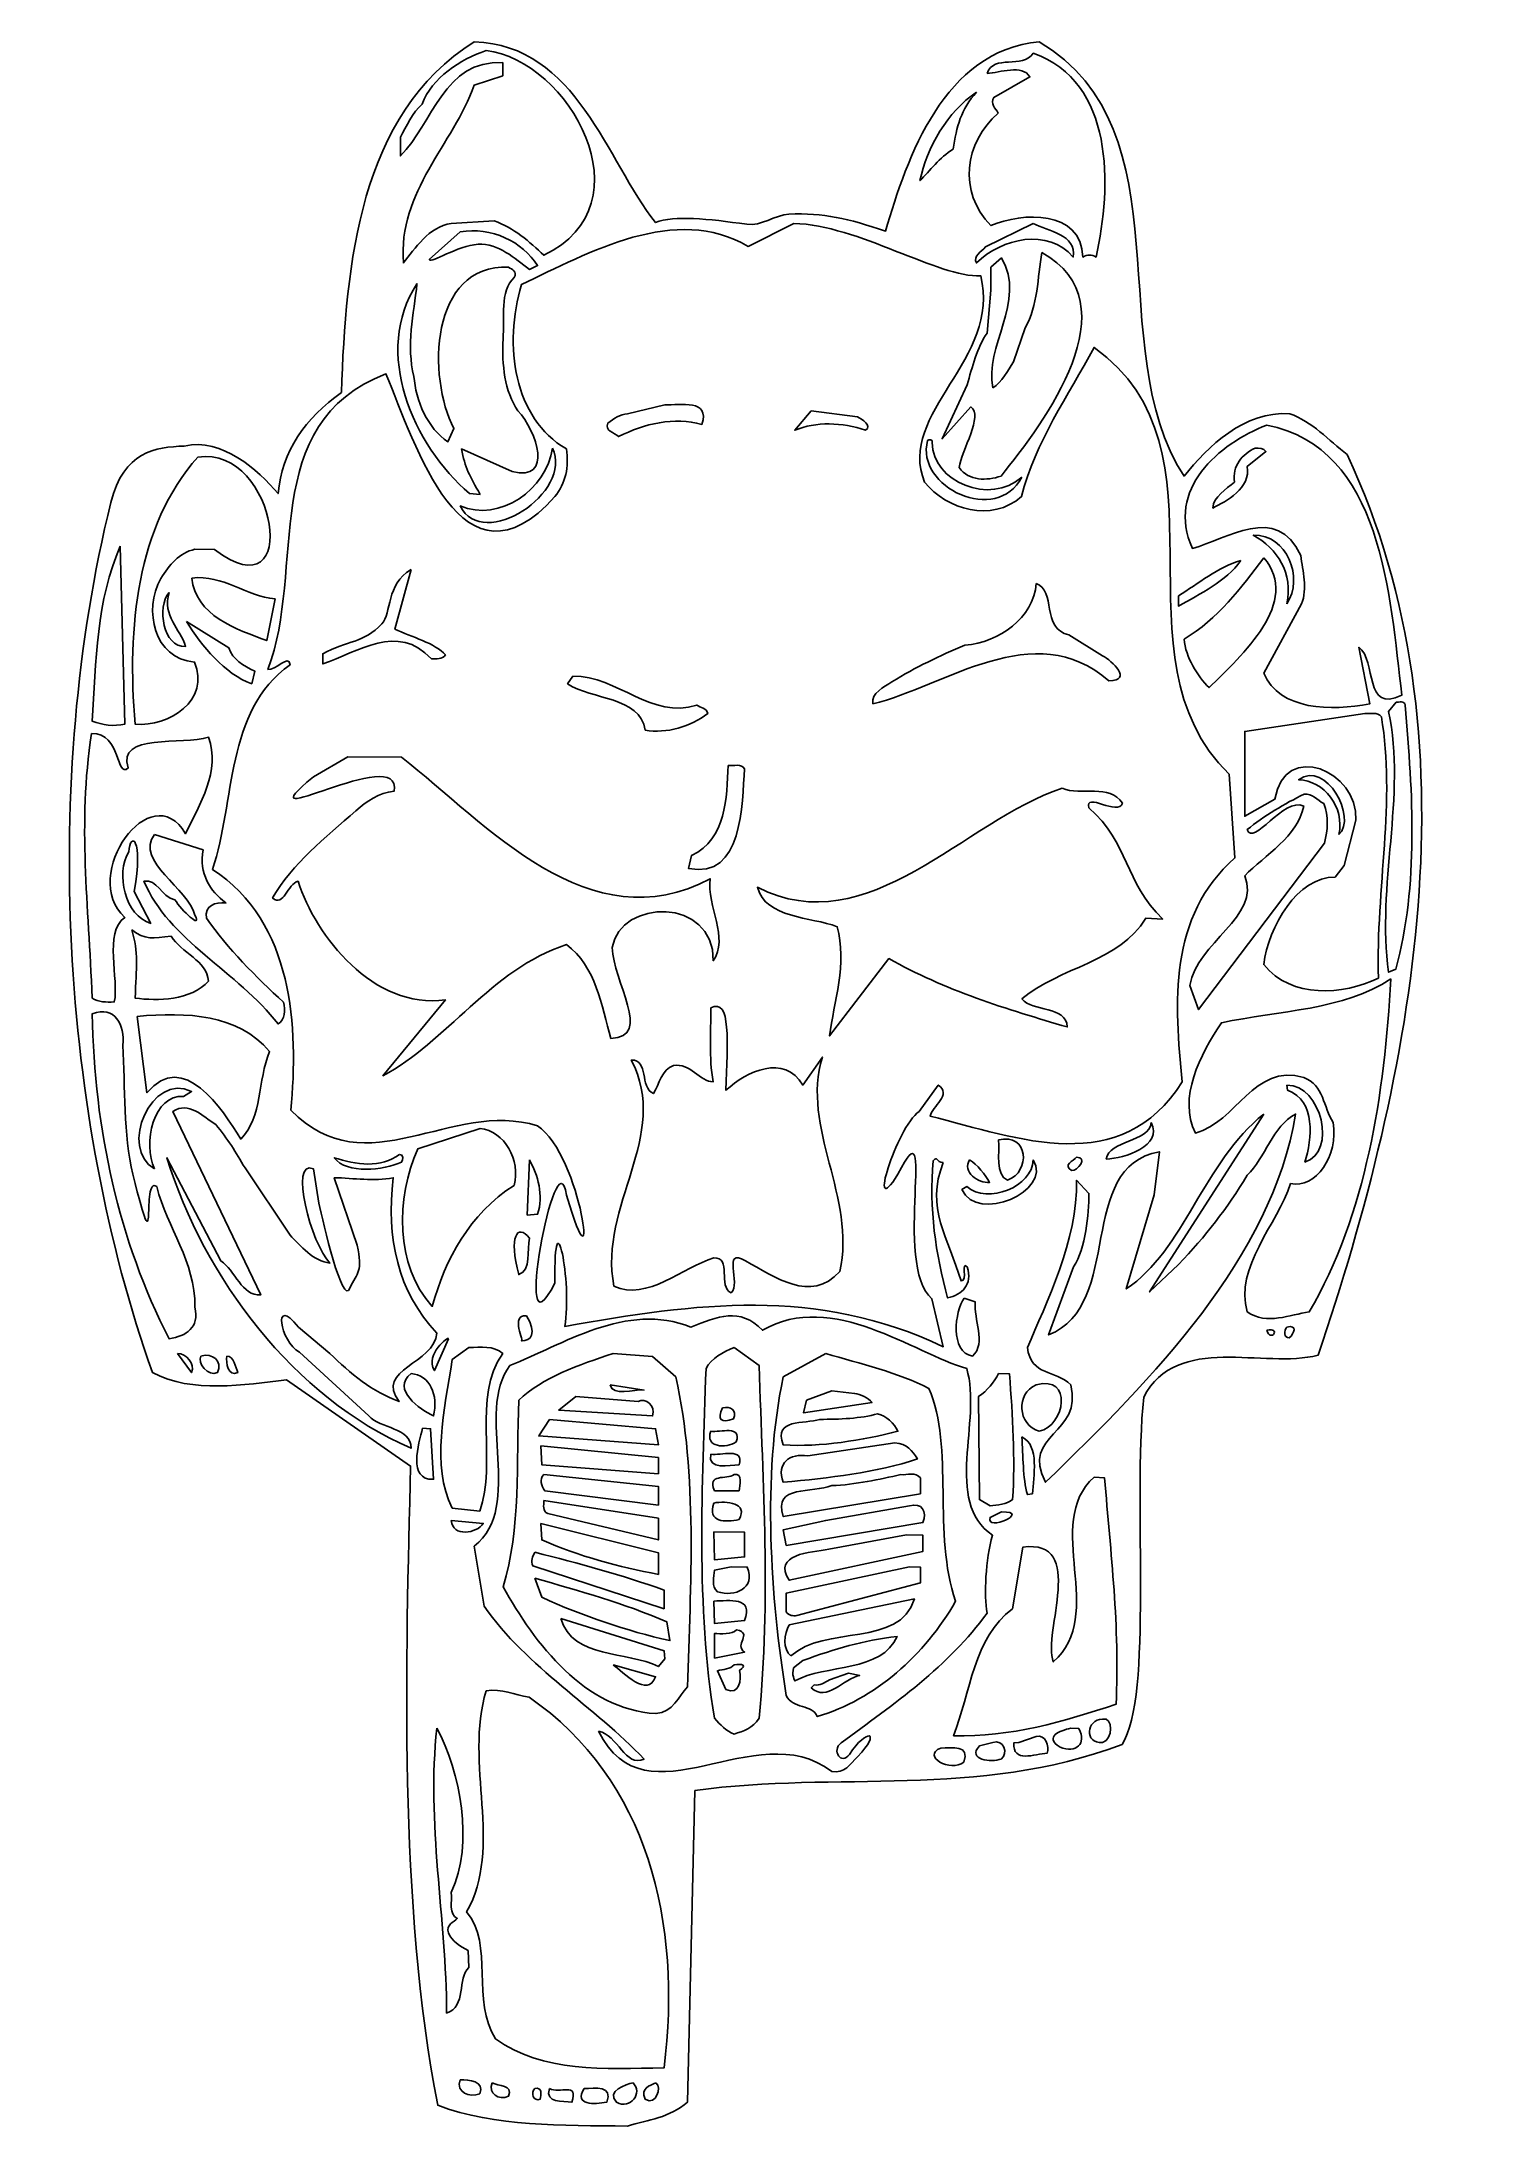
# Model space of a CAD drawing. Header units: centimetres. Extents: x -4.2 to 4.4, y -6.2 to 6.2.
import ezdxf

# ---------------------------------------------------------------- set-up
doc = ezdxf.new("R2010")
doc.units = ezdxf.units.CM
doc.header["$MEASUREMENT"] = 0
doc.layers.add('Ebene 1', color=7, linetype='Continuous')

msp = doc.modelspace()

# ---------------------------------------------------------------- linework, layer by layer
at = {"layer": 'Ebene 1'}
for points, knots in [([(-1.62037, 6.23005), (-1.00569, 6.20719), (-0.83043, 5.52139), (-0.53579, 5.14801), (-0.53579, 5.14801), (-0.42149, 5.19373), (-0.22337, 5.17087), (0.0103, 5.13785), (0.0103, 5.13785), (0.09412, 5.12515), (0.18048, 5.19373), (0.26176, 5.19881), (0.26176, 5.19881), (0.47258, 5.20643), (0.61482, 5.17341), (0.84088, 5.09721), (0.84088, 5.09721), (0.97042, 5.54171), (1.18886, 6.17417), (1.76036, 6.23005), (1.76036, 6.23005), (2.65698, 5.69157), (2.12358, 4.40887), (2.6265, 3.63163), (2.6265, 3.63163), (2.77128, 3.80943), (2.98464, 4.02279), (3.25896, 4.00501), (3.25896, 4.00501), (3.39104, 3.95929), (3.49518, 3.84499), (3.60186, 3.76117), (3.60186, 3.76117), (4.39942, 2.07207), (3.99556, 0.04769), (3.42914, -1.62616), (3.42914, -1.62616), (3.10402, -1.70998), (2.58586, -1.49154), (2.3852, -1.87762), (2.3852, -1.87762), (2.31916, -2.52786), (2.44362, -3.6607), (2.25566, -3.95534), (2.25566, -3.95534), (1.37682, -4.283), (0.55894, -4.11028), (-0.29957, -4.22966), (-0.29957, -4.22966), (-0.29957, -4.22966), (-0.34529, -6.09402), (-0.34529, -6.09402), (-0.34529, -6.09402), (-0.44943, -6.18546), (-0.57897, -6.2007), (-0.70343, -6.23626), (-0.70343, -6.23626), (-1.09967, -6.23118), (-1.49337, -6.24388), (-1.83881, -6.1118), (-1.83881, -6.1118), (-2.07503, -4.91546), (-2.02931, -3.43464), (-2.00137, -2.2891), (-2.00137, -2.2891), (-2.00137, -2.2891), (-2.74305, -1.77348), (-2.74305, -1.77348), (-2.74305, -1.77348), (-2.99705, -1.80142), (-3.30693, -1.8573), (-3.54569, -1.7303), (-3.54569, -1.7303), (-4.09179, -0.19614), (-4.20863, 1.80283), (-3.79461, 3.47415), (-3.79461, 3.47415), (-3.71841, 3.78149), (-3.52791, 3.80435), (-3.35519, 3.81197), (-3.35519, 3.81197), (-3.12913, 3.86277), (-2.91577, 3.66973), (-2.79385, 3.52749), (-2.79385, 3.52749), (-2.77353, 3.78149), (-2.62875, 3.97707), (-2.41539, 4.13201), (-2.41539, 4.13201), (-2.38745, 4.89909), (-2.31125, 5.79571), (-1.62037, 6.23005)], [0, 0, 0, 0, 0.04347826, 0.04347826, 0.04347826, 0.04347826, 0.08695652, 0.08695652, 0.08695652, 0.08695652, 0.13043478, 0.13043478, 0.13043478, 0.13043478, 0.17391304, 0.17391304, 0.17391304, 0.17391304, 0.2173913, 0.2173913, 0.2173913, 0.2173913, 0.26086957, 0.26086957, 0.26086957, 0.26086957, 0.30434783, 0.30434783, 0.30434783, 0.30434783, 0.34782609, 0.34782609, 0.34782609, 0.34782609, 0.39130435, 0.39130435, 0.39130435, 0.39130435, 0.43478261, 0.43478261, 0.43478261, 0.43478261, 0.47826087, 0.47826087, 0.47826087, 0.47826087, 0.52173913, 0.52173913, 0.52173913, 0.52173913, 0.56521739, 0.56521739, 0.56521739, 0.56521739, 0.60869565, 0.60869565, 0.60869565, 0.60869565, 0.65217391, 0.65217391, 0.65217391, 0.65217391, 0.69565217, 0.69565217, 0.69565217, 0.69565217, 0.73913043, 0.73913043, 0.73913043, 0.73913043, 0.7826087, 0.7826087, 0.7826087, 0.7826087, 0.82608696, 0.82608696, 0.82608696, 0.82608696, 0.86956522, 0.86956522, 0.86956522, 0.86956522, 0.91304348, 0.91304348, 0.91304348, 0.91304348, 0.95652174, 0.95652174, 0.95652174, 0.95652174, 1, 1, 1, 1]), ([(-0.47991, 4.05835), (-0.38847, 4.05581), (-0.20559, 4.09391), (-0.25893, 3.94151), (-0.25893, 3.94151), (-0.42403, 3.98723), (-0.60437, 3.94659), (-0.75677, 3.86785), (-0.75677, 3.86785), (-0.78217, 3.89325), (-0.84313, 3.90087), (-0.82027, 3.94913), (-0.82027, 3.94913), (-0.78725, 3.97707), (-0.74661, 3.99993), (-0.70343, 4.00501), (-0.70343, 4.00501), (-0.70343, 4.00501), (-0.47991, 4.05835), (-0.47991, 4.05835)], [0, 0, 0, 0, 0.2, 0.2, 0.2, 0.2, 0.4, 0.4, 0.4, 0.4, 0.6, 0.6, 0.6, 0.6, 0.8, 0.8, 0.8, 0.8, 1, 1, 1, 1]), ([(0.39638, 4.02279), (0.39638, 4.02279), (0.67324, 3.98723), (0.67324, 3.98723), (0.67324, 3.98723), (0.6961, 3.97199), (0.76468, 3.93389), (0.7215, 3.90595), (0.7215, 3.90595), (0.5818, 3.95421), (0.42178, 3.95929), (0.29732, 3.90595), (0.29732, 3.90595), (0.29732, 3.90595), (0.39638, 4.02279), (0.39638, 4.02279)], [0, 0, 0, 0, 0.25, 0.25, 0.25, 0.25, 0.5, 0.5, 0.5, 0.5, 0.75, 0.75, 0.75, 0.75, 1, 1, 1, 1]), ([(3.05322, 3.79927), (3.07608, 3.79927), (3.10402, 3.79927), (3.11672, 3.77895), (3.11672, 3.77895), (3.11672, 3.77895), (3.00496, 3.69005), (3.00496, 3.69005), (3.00496, 3.69005), (3.02782, 3.55797), (2.87796, 3.48177), (2.79922, 3.44113), (2.79922, 3.44113), (2.80176, 3.50971), (2.87796, 3.55289), (2.92876, 3.59607), (2.92876, 3.59607), (2.91352, 3.69259), (2.97448, 3.76371), (3.05322, 3.79927)], [0, 0, 0, 0, 0.2, 0.2, 0.2, 0.2, 0.4, 0.4, 0.4, 0.4, 0.6, 0.6, 0.6, 0.6, 0.8, 0.8, 0.8, 0.8, 1, 1, 1, 1]), ([(-1.99883, 3.07283), (-1.99883, 3.07283), (-2.09535, 2.71723), (-2.09535, 2.71723), (-2.09535, 2.71723), (-1.99883, 2.66897), (-1.85151, 2.63341), (-1.79309, 2.56229), (-1.79309, 2.56229), (-1.81341, 2.53181), (-1.84643, 2.54197), (-1.87691, 2.53943), (-1.87691, 2.53943), (-2.08011, 2.75787), (-2.31379, 2.58007), (-2.52715, 2.50895), (-2.52715, 2.50895), (-2.52715, 2.50895), (-2.52715, 2.56991), (-2.52715, 2.56991), (-2.52715, 2.56991), (-2.38237, 2.64611), (-2.27823, 2.63595), (-2.17409, 2.74771), (-2.17409, 2.74771), (-2.11313, 2.81375), (-2.14869, 2.98393), (-1.99883, 3.07283)], [0, 0, 0, 0, 0.14285714, 0.14285714, 0.14285714, 0.14285714, 0.28571429, 0.28571429, 0.28571429, 0.28571429, 0.42857143, 0.42857143, 0.42857143, 0.42857143, 0.57142857, 0.57142857, 0.57142857, 0.57142857, 0.71428571, 0.71428571, 0.71428571, 0.71428571, 0.85714286, 0.85714286, 0.85714286, 0.85714286, 1, 1, 1, 1]), ([(1.74258, 2.98901), (1.86196, 2.95091), (1.77052, 2.71977), (1.93816, 2.68167), (1.93816, 2.68167), (1.93816, 2.68167), (2.13882, 2.55721), (2.13882, 2.55721), (2.13882, 2.55721), (2.1947, 2.52673), (2.32424, 2.40989), (2.17692, 2.40735), (2.17692, 2.40735), (1.72988, 2.79851), (1.19394, 2.37179), (0.76468, 2.27019), (0.76468, 2.27019), (0.75198, 2.33623), (0.83326, 2.36925), (0.87898, 2.40227), (0.87898, 2.40227), (1.01868, 2.48863), (1.166, 2.55721), (1.31586, 2.62071), (1.31586, 2.62071), (1.5216, 2.63849), (1.7248, 2.78327), (1.74258, 2.98901)], [0, 0, 0, 0, 0.14285714, 0.14285714, 0.14285714, 0.14285714, 0.28571429, 0.28571429, 0.28571429, 0.28571429, 0.42857143, 0.42857143, 0.42857143, 0.42857143, 0.57142857, 0.57142857, 0.57142857, 0.57142857, 0.71428571, 0.71428571, 0.71428571, 0.71428571, 0.85714286, 0.85714286, 0.85714286, 0.85714286, 1, 1, 1, 1]), ([(-1.03109, 2.43529), (-0.76185, 2.43783), (-0.55611, 2.17367), (-0.28941, 2.26257), (-0.28941, 2.26257), (-0.26909, 2.24733), (-0.22845, 2.24479), (-0.22337, 2.21177), (-0.22337, 2.21177), (-0.32243, 2.13303), (-0.47229, 2.08985), (-0.59675, 2.11271), (-0.59675, 2.11271), (-0.63231, 2.31845), (-0.91425, 2.29051), (-1.06157, 2.38957), (-1.06157, 2.38957), (-1.06157, 2.38957), (-1.03109, 2.43529), (-1.03109, 2.43529)], [0, 0, 0, 0, 0.2, 0.2, 0.2, 0.2, 0.4, 0.4, 0.4, 0.4, 0.6, 0.6, 0.6, 0.6, 0.8, 0.8, 0.8, 0.8, 1, 1, 1, 1]), ([(-2.37729, 1.95269), (-2.37729, 1.95269), (-2.05471, 1.95015), (-2.05471, 1.95015), (-2.05471, 1.95015), (-1.54671, 1.54883), (-0.92949, 0.83763), (-0.20813, 1.22371), (-0.20813, 1.22371), (-0.23099, 1.05861), (-0.09383, 0.86811), (-0.19035, 0.73349), (-0.19035, 0.73349), (-0.18527, 1.11703), (-0.74661, 1.10433), (-0.79487, 0.81223), (-0.79487, 0.81223), (-0.79233, 0.61411), (-0.54849, 0.27375), (-0.80249, 0.26867), (-0.80249, 0.26867), (-0.85837, 0.46171), (-0.89139, 0.70047), (-1.06919, 0.83001), (-1.06919, 0.83001), (-1.51877, 0.68269), (-1.79055, 0.24327), (-2.16647, 0.04515), (-2.16647, 0.04515), (-2.16647, 0.04515), (-1.79309, 0.49981), (-1.79309, 0.49981), (-1.79309, 0.49981), (-2.22235, 0.43885), (-2.57033, 0.88081), (-2.67447, 1.20847), (-2.67447, 1.20847), (-2.73797, 1.19577), (-2.76083, 1.04845), (-2.82687, 1.10941), (-2.82687, 1.10941), (-2.71003, 1.31261), (-2.51191, 1.47009), (-2.32903, 1.63011), (-2.32903, 1.63011), (-2.26299, 1.68599), (-2.19187, 1.73933), (-2.10043, 1.74695), (-2.10043, 1.74695), (-2.04709, 2.04413), (-3.03769, 1.45993), (-2.58303, 1.83331), (-2.58303, 1.83331), (-2.58303, 1.83331), (-2.37729, 1.95269), (-2.37729, 1.95269)], [0, 0, 0, 0, 0.07142857, 0.07142857, 0.07142857, 0.07142857, 0.14285714, 0.14285714, 0.14285714, 0.14285714, 0.21428571, 0.21428571, 0.21428571, 0.21428571, 0.28571429, 0.28571429, 0.28571429, 0.28571429, 0.35714286, 0.35714286, 0.35714286, 0.35714286, 0.42857143, 0.42857143, 0.42857143, 0.42857143, 0.5, 0.5, 0.5, 0.5, 0.57142857, 0.57142857, 0.57142857, 0.57142857, 0.64285714, 0.64285714, 0.64285714, 0.64285714, 0.71428571, 0.71428571, 0.71428571, 0.71428571, 0.78571429, 0.78571429, 0.78571429, 0.78571429, 0.85714286, 0.85714286, 0.85714286, 0.85714286, 0.92857143, 0.92857143, 0.92857143, 0.92857143, 1, 1, 1, 1]), ([(-0.10145, 1.90189), (-0.06843, 1.89681), (-0.02271, 1.91459), (-0.00239, 1.88157), (-0.00239, 1.88157), (-0.02017, 1.67329), (-0.01001, 1.21863), (-0.33767, 1.28467), (-0.33767, 1.28467), (-0.33767, 1.28467), (-0.31989, 1.36341), (-0.31989, 1.36341), (-0.31989, 1.36341), (-0.11161, 1.46247), (-0.10907, 1.70885), (-0.10145, 1.90189)], [0, 0, 0, 0, 0.25, 0.25, 0.25, 0.25, 0.5, 0.5, 0.5, 0.5, 0.75, 0.75, 0.75, 0.75, 1, 1, 1, 1]), ([(1.89752, 1.76473), (2.00928, 1.71647), (2.182, 1.79521), (2.2582, 1.67583), (2.2582, 1.67583), (2.23534, 1.59455), (2.0296, 1.74695), (2.05754, 1.64789), (2.05754, 1.64789), (2.29884, 1.43453), (2.26836, 1.20593), (2.4995, 0.98241), (2.4995, 0.98241), (2.4995, 0.98241), (2.3979, 0.98749), (2.3979, 0.98749), (2.3979, 0.98749), (2.24296, 0.72587), (1.87974, 0.69539), (1.65622, 0.50489), (1.65622, 0.50489), (1.71972, 0.42615), (1.92038, 0.46679), (1.928, 0.33725), (1.928, 0.33725), (1.57748, 0.43885), (1.18378, 0.56077), (0.8612, 0.74619), (0.8612, 0.74619), (0.8612, 0.74619), (0.5056, 0.28391), (0.5056, 0.28391), (0.5056, 0.28391), (0.531, 0.48457), (0.61228, 0.71825), (0.55132, 0.93669), (0.55132, 0.93669), (0.39384, 0.99765), (0.1246, 0.98495), (0.0738, 1.17291), (0.0738, 1.17291), (0.73928, 0.83255), (1.31332, 1.57423), (1.89752, 1.76473)], [0, 0, 0, 0, 0.09090909, 0.09090909, 0.09090909, 0.09090909, 0.18181818, 0.18181818, 0.18181818, 0.18181818, 0.27272727, 0.27272727, 0.27272727, 0.27272727, 0.36363636, 0.36363636, 0.36363636, 0.36363636, 0.45454545, 0.45454545, 0.45454545, 0.45454545, 0.54545455, 0.54545455, 0.54545455, 0.54545455, 0.63636364, 0.63636364, 0.63636364, 0.63636364, 0.72727273, 0.72727273, 0.72727273, 0.72727273, 0.81818182, 0.81818182, 0.81818182, 0.81818182, 0.90909091, 0.90909091, 0.90909091, 0.90909091, 1, 1, 1, 1]), ([(-0.20559, 0.45155), (-0.08113, 0.51505), (-0.10653, 0.24581), (-0.11415, -0.0412), (-0.11415, -0.0412), (0.0103, 0.07309), (0.23382, 0.17723), (0.34558, -0.01072), (0.34558, -0.01072), (0.34558, -0.01072), (0.46242, 0.15691), (0.46242, 0.15691), (0.46242, 0.15691), (0.33288, -0.26472), (0.66816, -0.68382), (0.56656, -1.12578), (0.56656, -1.12578), (0.39384, -1.31882), (0.17794, -1.15626), (0.00268, -1.06228), (0.00268, -1.06228), (-0.14209, -0.97846), (-0.02017, -1.19944), (-0.08367, -1.25278), (-0.08367, -1.25278), (-0.16495, -1.21722), (-0.07605, -1.03688), (-0.18781, -1.0445), (-0.18781, -1.0445), (-0.36561, -1.09784), (-0.58913, -1.30612), (-0.78471, -1.21214), (-0.78471, -1.21214), (-0.87869, -0.72954), (-0.44435, -0.31298), (-0.68057, 0.13913), (-0.68057, 0.13913), (-0.57389, 0.14167), (-0.63231, -0.02342), (-0.54849, -0.06152), (-0.54849, -0.06152), (-0.51293, -0.00564), (-0.49769, 0.08325), (-0.42911, 0.10611), (-0.42911, 0.10611), (-0.33005, 0.12643), (-0.26909, 0.00705), (-0.19035, 0.00959), (-0.19035, 0.00959), (-0.21829, 0.15691), (-0.20305, 0.29915), (-0.20559, 0.45155)], [0, 0, 0, 0, 0.07692308, 0.07692308, 0.07692308, 0.07692308, 0.15384615, 0.15384615, 0.15384615, 0.15384615, 0.23076923, 0.23076923, 0.23076923, 0.23076923, 0.30769231, 0.30769231, 0.30769231, 0.30769231, 0.38461538, 0.38461538, 0.38461538, 0.38461538, 0.46153846, 0.46153846, 0.46153846, 0.46153846, 0.53846154, 0.53846154, 0.53846154, 0.53846154, 0.61538462, 0.61538462, 0.61538462, 0.61538462, 0.69230769, 0.69230769, 0.69230769, 0.69230769, 0.76923077, 0.76923077, 0.76923077, 0.76923077, 0.84615385, 0.84615385, 0.84615385, 0.84615385, 0.92307692, 0.92307692, 0.92307692, 0.92307692, 1, 1, 1, 1]), ([(-1.58481, -0.2698), (-1.58481, -0.2698), (-1.95819, -0.39172), (-1.95819, -0.39172), (-1.95819, -0.39172), (-2.09027, -0.6889), (-2.09535, -1.08768), (-1.87183, -1.33406), (-1.87183, -1.33406), (-1.79309, -1.05212), (-1.65085, -0.78288), (-1.38161, -0.61016), (-1.38161, -0.61016), (-1.34097, -0.4603), (-1.44003, -0.28504), (-1.58481, -0.2698)], [0, 0, 0, 0, 0.25, 0.25, 0.25, 0.25, 0.5, 0.5, 0.5, 0.5, 0.75, 0.75, 0.75, 0.75, 1, 1, 1, 1]), ([(-0.78979, -1.616), (-0.78979, -1.616), (-0.55357, -1.63378), (-0.55357, -1.63378), (-0.55357, -1.63378), (-0.55357, -1.63378), (-0.41387, -1.7557), (-0.41387, -1.7557), (-0.41387, -1.7557), (-0.28433, -2.3399), (-0.32497, -3.00284), (-0.34529, -3.6099), (-0.34529, -3.6099), (-0.39609, -3.66578), (-0.43165, -3.7623), (-0.53325, -3.76992), (-0.53325, -3.76992), (-0.95997, -3.74452), (-1.25715, -3.35336), (-1.44765, -3.01046), (-1.44765, -3.01046), (-1.34097, -2.66756), (-1.36891, -2.2637), (-1.35367, -1.8954), (-1.35367, -1.8954), (-1.21651, -1.76078), (-0.99045, -1.68204), (-0.78979, -1.616)], [0, 0, 0, 0, 0.14285714, 0.14285714, 0.14285714, 0.14285714, 0.28571429, 0.28571429, 0.28571429, 0.28571429, 0.42857143, 0.42857143, 0.42857143, 0.42857143, 0.57142857, 0.57142857, 0.57142857, 0.57142857, 0.71428571, 0.71428571, 0.71428571, 0.71428571, 0.85714286, 0.85714286, 0.85714286, 0.85714286, 1, 1, 1, 1]), ([(-0.06589, -1.58044), (-0.06589, -1.58044), (0.08396, -1.68712), (0.08396, -1.68712), (0.08396, -1.68712), (0.10682, -2.41864), (0.15508, -3.08158), (0.08396, -3.79786), (0.08396, -3.79786), (0.04332, -3.85628), (-0.00747, -3.87406), (-0.06589, -3.89184), (-0.06589, -3.89184), (-0.11415, -3.87406), (-0.14717, -3.83596), (-0.18273, -3.79786), (-0.18273, -3.79786), (-0.29449, -3.12984), (-0.25639, -2.41102), (-0.23353, -1.7049), (-0.23353, -1.7049), (-0.20305, -1.64648), (-0.12939, -1.60584), (-0.06589, -1.58044)], [0, 0, 0, 0, 0.16666667, 0.16666667, 0.16666667, 0.16666667, 0.33333333, 0.33333333, 0.33333333, 0.33333333, 0.5, 0.5, 0.5, 0.5, 0.66666667, 0.66666667, 0.66666667, 0.66666667, 0.83333333, 0.83333333, 0.83333333, 0.83333333, 1, 1, 1, 1]), ([(0.48274, -1.616), (0.69102, -1.67696), (0.91708, -1.7303), (1.09996, -1.82428), (1.09996, -1.82428), (1.25236, -2.17734), (1.12028, -2.69804), (1.25998, -3.09682), (1.25998, -3.09682), (1.0771, -3.4194), (0.77484, -3.6861), (0.43194, -3.7877), (0.43194, -3.7877), (0.404, -3.7115), (0.28462, -3.74452), (0.24652, -3.6607), (0.24652, -3.6607), (0.15254, -3.0765), (0.10174, -2.35006), (0.22874, -1.7557), (0.22874, -1.7557), (0.22874, -1.7557), (0.48274, -1.616), (0.48274, -1.616)], [0, 0, 0, 0, 0.16666667, 0.16666667, 0.16666667, 0.16666667, 0.33333333, 0.33333333, 0.33333333, 0.33333333, 0.5, 0.5, 0.5, 0.5, 0.66666667, 0.66666667, 0.66666667, 0.66666667, 0.83333333, 0.83333333, 0.83333333, 0.83333333, 1, 1, 1, 1])]:
    msp.add_open_spline(points, degree=3, knots=knots, dxfattribs=at)
at = {"layer": 'Ebene 1', "color": 7}
for points, knots in [([(-1.54925, 6.17671), (-1.05395, 6.12083), (-0.56881, 5.25723), (-1.20381, 4.95243), (-1.20381, 4.95243), (-1.28763, 5.03117), (-1.38669, 5.12007), (-1.50099, 5.15817), (-1.50099, 5.15817), (-1.50099, 5.15817), (-1.75753, 5.14293), (-1.75753, 5.14293), (-1.75753, 5.14293), (-1.89215, 5.12261), (-1.97597, 4.99307), (-2.04455, 4.90671), (-2.04455, 4.90671), (-2.07757, 5.33597), (-1.74737, 5.61537), (-1.62037, 5.97097), (-1.62037, 5.97097), (-1.62037, 5.97097), (-1.45019, 6.02685), (-1.45019, 6.02685), (-1.45019, 6.02685), (-1.45019, 6.02685), (-1.45019, 6.10559), (-1.45019, 6.10559), (-1.45019, 6.10559), (-1.80325, 6.12337), (-1.86675, 5.74237), (-2.06233, 5.54679), (-2.06233, 5.54679), (-2.06233, 5.54679), (-2.06233, 5.65855), (-2.06233, 5.65855), (-2.06233, 5.65855), (-2.02677, 5.72205), (-1.98867, 5.80841), (-1.93279, 5.85667), (-1.93279, 5.85667), (-1.87437, 6.01415), (-1.70419, 6.12591), (-1.54925, 6.17671)], [0, 0, 0, 0, 0.09090909, 0.09090909, 0.09090909, 0.09090909, 0.18181818, 0.18181818, 0.18181818, 0.18181818, 0.27272727, 0.27272727, 0.27272727, 0.27272727, 0.36363636, 0.36363636, 0.36363636, 0.36363636, 0.45454545, 0.45454545, 0.45454545, 0.45454545, 0.54545455, 0.54545455, 0.54545455, 0.54545455, 0.63636364, 0.63636364, 0.63636364, 0.63636364, 0.72727273, 0.72727273, 0.72727273, 0.72727273, 0.81818182, 0.81818182, 0.81818182, 0.81818182, 0.90909091, 0.90909091, 0.90909091, 0.90909091, 1, 1, 1, 1]), ([(1.44794, 6.03955), (1.48604, 6.15893), (1.6613, 6.06241), (1.7248, 6.16147), (1.7248, 6.16147), (2.20994, 5.98875), (2.1947, 5.36899), (2.10072, 4.94227), (2.10072, 4.94227), (2.07532, 4.95751), (2.04484, 4.95751), (2.02198, 4.94227), (2.02198, 4.94227), (2.00928, 5.22675), (1.6613, 5.21151), (1.4708, 5.13023), (1.4708, 5.13023), (1.27268, 5.33343), (1.31332, 5.62553), (1.51398, 5.80333), (1.51398, 5.80333), (1.49874, 5.83127), (1.46572, 5.85921), (1.48858, 5.89731), (1.48858, 5.89731), (1.48858, 5.89731), (1.70448, 6.01923), (1.70448, 6.01923), (1.70448, 6.01923), (1.65876, 6.09797), (1.52414, 6.04463), (1.44794, 6.03955)], [0, 0, 0, 0, 0.125, 0.125, 0.125, 0.125, 0.25, 0.25, 0.25, 0.25, 0.375, 0.375, 0.375, 0.375, 0.5, 0.5, 0.5, 0.5, 0.625, 0.625, 0.625, 0.625, 0.75, 0.75, 0.75, 0.75, 0.875, 0.875, 0.875, 0.875, 1, 1, 1, 1]), ([(1.38444, 5.92779), (1.293, 5.82873), (1.26506, 5.71951), (1.24474, 5.58743), (1.24474, 5.58743), (1.16346, 5.53663), (1.10504, 5.45789), (1.04662, 5.39947), (1.04662, 5.39947), (1.08726, 5.59505), (1.21172, 5.81349), (1.38444, 5.92779)], [0, 0, 0, 0, 0.33333333, 0.33333333, 0.33333333, 0.33333333, 0.66666667, 0.66666667, 0.66666667, 0.66666667, 1, 1, 1, 1]), ([(0.29224, 5.14293), (0.67324, 5.13531), (1.16092, 4.81527), (1.40984, 4.83051), (1.40984, 4.83051), (1.53684, 4.33267), (0.90438, 4.00755), (1.07456, 3.59607), (1.07456, 3.59607), (1.20664, 3.43097), (1.47588, 3.35223), (1.65368, 3.50971), (1.65368, 3.50971), (1.7375, 3.83737), (1.93308, 4.11169), (2.08802, 4.40125), (2.08802, 4.40125), (2.94908, 3.78911), (2.17184, 2.55975), (2.89574, 1.84855), (2.89574, 1.84855), (2.89574, 1.84855), (2.9313, 1.34817), (2.9313, 1.34817), (2.9313, 1.34817), (2.53252, 1.00019), (2.56808, 0.47441), (2.61634, 0.00959), (2.61634, 0.00959), (2.25058, -0.56952), (1.64098, -0.33076), (1.10758, -0.19614), (1.10758, -0.19614), (1.11774, -0.13772), (1.2422, -0.0666), (1.15584, -0.01072), (1.15584, -0.01072), (1.15584, -0.01072), (1.04154, -0.1682), (1.04154, -0.1682), (1.04154, -0.1682), (0.90438, -0.26472), (0.72658, -0.84384), (0.91454, -0.54412), (0.91454, -0.54412), (1.1533, -0.06914), (0.88152, -1.09276), (1.11774, -1.28834), (1.11774, -1.28834), (1.11774, -1.28834), (1.18632, -1.57536), (1.18632, -1.57536), (1.18632, -1.57536), (0.41924, -1.21214), (-0.28941, -1.31628), (-1.07935, -1.45344), (-1.07935, -1.45344), (-1.03109, -1.19436), (-1.14539, -0.64064), (-1.13777, -1.19436), (-1.13777, -1.19436), (-1.40193, -1.71252), (-1.12761, -0.27234), (-1.06919, -0.66858), (-1.06919, -0.66858), (-0.86853, -1.34422), (-0.97521, -0.42728), (-1.24191, -0.25456), (-1.24191, -0.25456), (-1.75753, -0.08946), (-2.26299, -0.62794), (-2.71765, -0.16058), (-2.71765, -0.16058), (-2.67193, 0.33217), (-2.69987, 0.96209), (-3.18755, 1.27959), (-3.18755, 1.27959), (-3.04785, 1.68853), (-3.11389, 2.22193), (-2.72273, 2.50387), (-2.72273, 2.50387), (-2.72781, 2.57245), (-2.81417, 2.46323), (-2.85481, 2.47593), (-2.85481, 2.47593), (-2.62621, 3.07283), (-2.92085, 3.94659), (-2.14869, 4.24377), (-2.14869, 4.24377), (-1.97089, 3.81705), (-1.69149, 2.88995), (-1.13777, 3.50971), (-1.13777, 3.50971), (-1.07427, 3.58845), (-1.05141, 3.68751), (-1.06919, 3.79419), (-1.06919, 3.79419), (-1.38415, 3.97707), (-1.44511, 4.41395), (-1.33843, 4.77717), (-1.33843, 4.77717), (-0.93457, 4.97021), (-0.41387, 5.26231), (0.01792, 5.00577), (0.01792, 5.00577), (0.01792, 5.00577), (0.29224, 5.14293), (0.29224, 5.14293)], [0, 0, 0, 0, 0.03703704, 0.03703704, 0.03703704, 0.03703704, 0.07407407, 0.07407407, 0.07407407, 0.07407407, 0.11111111, 0.11111111, 0.11111111, 0.11111111, 0.14814815, 0.14814815, 0.14814815, 0.14814815, 0.18518519, 0.18518519, 0.18518519, 0.18518519, 0.22222222, 0.22222222, 0.22222222, 0.22222222, 0.25925926, 0.25925926, 0.25925926, 0.25925926, 0.2962963, 0.2962963, 0.2962963, 0.2962963, 0.33333333, 0.33333333, 0.33333333, 0.33333333, 0.37037037, 0.37037037, 0.37037037, 0.37037037, 0.40740741, 0.40740741, 0.40740741, 0.40740741, 0.44444444, 0.44444444, 0.44444444, 0.44444444, 0.48148148, 0.48148148, 0.48148148, 0.48148148, 0.51851852, 0.51851852, 0.51851852, 0.51851852, 0.55555556, 0.55555556, 0.55555556, 0.55555556, 0.59259259, 0.59259259, 0.59259259, 0.59259259, 0.62962963, 0.62962963, 0.62962963, 0.62962963, 0.66666667, 0.66666667, 0.66666667, 0.66666667, 0.7037037, 0.7037037, 0.7037037, 0.7037037, 0.74074074, 0.74074074, 0.74074074, 0.74074074, 0.77777778, 0.77777778, 0.77777778, 0.77777778, 0.81481481, 0.81481481, 0.81481481, 0.81481481, 0.85185185, 0.85185185, 0.85185185, 0.85185185, 0.88888889, 0.88888889, 0.88888889, 0.88888889, 0.92592593, 0.92592593, 0.92592593, 0.92592593, 0.96296296, 0.96296296, 0.96296296, 0.96296296, 1, 1, 1, 1]), ([(-1.70419, 5.09213), (-1.51877, 5.12515), (-1.33081, 5.03371), (-1.24191, 4.89147), (-1.24191, 4.89147), (-1.24191, 4.89147), (-1.29017, 4.86861), (-1.29017, 4.86861), (-1.29017, 4.86861), (-1.37907, 4.93211), (-1.47305, 5.02609), (-1.59751, 5.01847), (-1.59751, 5.01847), (-1.72197, 5.01085), (-1.87691, 4.90163), (-1.88961, 4.92703), (-1.88961, 4.92703), (-1.88961, 4.92703), (-1.70419, 5.09213), (-1.70419, 5.09213)], [0, 0, 0, 0, 0.2, 0.2, 0.2, 0.2, 0.4, 0.4, 0.4, 0.4, 0.6, 0.6, 0.6, 0.6, 0.8, 0.8, 0.8, 0.8, 1, 1, 1, 1]), ([(1.7248, 5.14293), (1.81116, 5.09721), (1.98642, 5.07689), (1.96356, 4.94227), (1.96356, 4.94227), (1.8137, 5.11753), (1.53684, 5.05657), (1.38444, 4.90671), (1.38444, 4.90671), (1.36158, 4.94989), (1.41492, 4.97275), (1.43778, 5.00323), (1.43778, 5.00323), (1.43778, 5.00323), (1.7248, 5.14293), (1.7248, 5.14293)], [0, 0, 0, 0, 0.25, 0.25, 0.25, 0.25, 0.5, 0.5, 0.5, 0.5, 0.75, 0.75, 0.75, 0.75, 1, 1, 1, 1]), ([(-1.58481, 3.52241), (-1.58481, 3.52241), (-1.64831, 3.52749), (-1.64831, 3.52749), (-1.64831, 3.52749), (-1.98867, 3.81451), (-2.22997, 4.37839), (-1.96327, 4.78225), (-1.96327, 4.78225), (-1.98105, 4.60445), (-2.02931, 4.40887), (-1.98105, 4.22853), (-1.98105, 4.22853), (-1.97089, 4.08375), (-1.89977, 3.91611), (-1.77785, 3.83737), (-1.77785, 3.83737), (-1.77785, 3.83737), (-1.74229, 3.91611), (-1.74229, 3.91611), (-1.74229, 3.91611), (-1.90231, 4.22345), (-1.88707, 4.89909), (-1.41463, 4.88131), (-1.41463, 4.88131), (-1.39431, 4.86861), (-1.36129, 4.85591), (-1.38161, 4.82035), (-1.38161, 4.82035), (-1.46797, 4.73907), (-1.44003, 4.57651), (-1.44765, 4.45205), (-1.44765, 4.45205), (-1.45527, 4.29711), (-1.44003, 4.13963), (-1.35875, 4.02279), (-1.35875, 4.02279), (-1.24699, 3.90087), (-1.14285, 3.59607), (-1.39431, 3.65957), (-1.39431, 3.65957), (-1.39431, 3.65957), (-1.69657, 3.79419), (-1.69657, 3.79419), (-1.69657, 3.79419), (-1.67625, 3.68497), (-1.64577, 3.62655), (-1.58481, 3.52241)], [0, 0, 0, 0, 0.08333333, 0.08333333, 0.08333333, 0.08333333, 0.16666667, 0.16666667, 0.16666667, 0.16666667, 0.25, 0.25, 0.25, 0.25, 0.33333333, 0.33333333, 0.33333333, 0.33333333, 0.41666667, 0.41666667, 0.41666667, 0.41666667, 0.5, 0.5, 0.5, 0.5, 0.58333333, 0.58333333, 0.58333333, 0.58333333, 0.66666667, 0.66666667, 0.66666667, 0.66666667, 0.75, 0.75, 0.75, 0.75, 0.83333333, 0.83333333, 0.83333333, 0.83333333, 0.91666667, 0.91666667, 0.91666667, 0.91666667, 1, 1, 1, 1]), ([(1.7756, 4.97021), (2.32424, 4.66033), (1.79084, 3.95421), (1.53176, 3.63163), (1.53176, 3.63163), (1.4454, 3.60369), (1.34126, 3.60115), (1.2803, 3.68243), (1.2803, 3.68243), (1.29554, 3.78657), (1.42762, 3.99739), (1.35142, 4.04565), (1.35142, 4.04565), (1.35142, 4.04565), (1.1787, 3.85515), (1.1787, 3.85515), (1.1787, 3.85515), (1.1787, 3.85515), (1.32856, 4.17773), (1.32856, 4.17773), (1.32856, 4.17773), (1.35904, 4.28187), (1.38952, 4.40379), (1.44794, 4.48761), (1.44794, 4.48761), (1.44794, 4.48761), (1.4708, 4.74415), (1.4708, 4.74415), (1.4708, 4.74415), (1.4708, 4.74415), (1.4708, 4.88131), (1.4708, 4.88131), (1.4708, 4.88131), (1.4708, 4.88131), (1.5343, 4.93719), (1.5343, 4.93719), (1.5343, 4.93719), (1.6867, 4.67811), (1.42762, 4.40125), (1.4835, 4.15995), (1.4835, 4.15995), (1.53684, 4.19551), (1.5724, 4.26155), (1.60542, 4.31489), (1.60542, 4.31489), (1.60542, 4.31489), (1.67654, 4.51809), (1.67654, 4.51809), (1.67654, 4.51809), (1.75274, 4.65271), (1.7502, 4.81781), (1.7756, 4.97021)], [0, 0, 0, 0, 0.07692308, 0.07692308, 0.07692308, 0.07692308, 0.15384615, 0.15384615, 0.15384615, 0.15384615, 0.23076923, 0.23076923, 0.23076923, 0.23076923, 0.30769231, 0.30769231, 0.30769231, 0.30769231, 0.38461538, 0.38461538, 0.38461538, 0.38461538, 0.46153846, 0.46153846, 0.46153846, 0.46153846, 0.53846154, 0.53846154, 0.53846154, 0.53846154, 0.61538462, 0.61538462, 0.61538462, 0.61538462, 0.69230769, 0.69230769, 0.69230769, 0.69230769, 0.76923077, 0.76923077, 0.76923077, 0.76923077, 0.84615385, 0.84615385, 0.84615385, 0.84615385, 0.92307692, 0.92307692, 0.92307692, 0.92307692, 1, 1, 1, 1]), ([(3.1218, 3.93643), (3.81268, 3.80181), (3.8584, 2.92297), (3.92952, 2.32099), (3.92952, 2.32099), (3.69838, 2.20923), (3.7822, 2.52927), (3.67298, 2.60801), (3.67298, 2.60801), (3.67298, 2.60801), (3.73902, 2.27019), (3.73902, 2.27019), (3.73902, 2.27019), (3.50788, 2.22447), (3.198, 2.22955), (3.10402, 2.45307), (3.10402, 2.45307), (3.10402, 2.45307), (3.33008, 2.86709), (3.33008, 2.86709), (3.33008, 2.86709), (3.36564, 2.96107), (3.3377, 3.06267), (3.325, 3.15665), (3.325, 3.15665), (3.18276, 3.47415), (2.8805, 3.25317), (2.6773, 3.19983), (2.6773, 3.19983), (2.51474, 3.55035), (2.83478, 3.82721), (3.1218, 3.93643)], [0, 0, 0, 0, 0.125, 0.125, 0.125, 0.125, 0.25, 0.25, 0.25, 0.25, 0.375, 0.375, 0.375, 0.375, 0.5, 0.5, 0.5, 0.5, 0.625, 0.625, 0.625, 0.625, 0.75, 0.75, 0.75, 0.75, 0.875, 0.875, 0.875, 0.875, 1, 1, 1, 1]), ([(-3.27391, 3.74593), (-2.79893, 3.81705), (-2.64399, 2.79089), (-3.17485, 3.19221), (-3.17485, 3.19221), (-3.17485, 3.19221), (-3.29169, 3.19475), (-3.29169, 3.19475), (-3.29169, 3.19475), (-3.38567, 3.17189), (-3.44663, 3.10077), (-3.49489, 3.01949), (-3.49489, 3.01949), (-3.60157, 2.82899), (-3.53807, 2.54197), (-3.29423, 2.51911), (-3.29423, 2.51911), (-3.19771, 2.29305), (-3.44663, 2.13049), (-3.64983, 2.14827), (-3.64983, 2.14827), (-3.69809, 2.72739), (-3.64221, 3.32937), (-3.27391, 3.74593)], [0, 0, 0, 0, 0.16666667, 0.16666667, 0.16666667, 0.16666667, 0.33333333, 0.33333333, 0.33333333, 0.33333333, 0.5, 0.5, 0.5, 0.5, 0.66666667, 0.66666667, 0.66666667, 0.66666667, 0.83333333, 0.83333333, 0.83333333, 0.83333333, 1, 1, 1, 1]), ([(-1.15301, 3.79927), (-1.02601, 3.53511), (-1.56703, 3.17697), (-1.70419, 3.45383), (-1.70419, 3.45383), (-1.47051, 3.35223), (-1.18349, 3.55289), (-1.15301, 3.79927)], [0, 0, 0, 0, 0.5, 0.5, 0.5, 0.5, 1, 1, 1, 1]), ([(1.65622, 3.62655), (1.5089, 3.33699), (1.01614, 3.56305), (1.09234, 3.84499), (1.09234, 3.84499), (1.09996, 3.85515), (1.12536, 3.85007), (1.12028, 3.83229), (1.12028, 3.83229), (1.11774, 3.59861), (1.46826, 3.45383), (1.65622, 3.62655)], [0, 0, 0, 0, 0.33333333, 0.33333333, 0.33333333, 0.33333333, 0.66666667, 0.66666667, 0.66666667, 0.66666667, 1, 1, 1, 1]), ([(3.24118, 2.86709), (3.28182, 3.04997), (3.1853, 3.19983), (3.04052, 3.27857), (3.04052, 3.27857), (3.24372, 3.28365), (3.34532, 3.02457), (3.24118, 2.86709)], [0, 0, 0, 0, 0.5, 0.5, 0.5, 0.5, 1, 1, 1, 1]), ([(-3.73873, 3.21253), (-3.73873, 3.21253), (-3.71079, 2.14827), (-3.71079, 2.14827), (-3.71079, 2.14827), (-3.77683, 2.13303), (-3.84541, 2.14319), (-3.90637, 2.16605), (-3.90637, 2.16605), (-3.88351, 2.51911), (-3.88097, 2.89249), (-3.73873, 3.21253)], [0, 0, 0, 0, 0.33333333, 0.33333333, 0.33333333, 0.33333333, 0.66666667, 0.66666667, 0.66666667, 0.66666667, 1, 1, 1, 1]), ([(2.96686, 3.12617), (2.87796, 3.00171), (2.72302, 2.92805), (2.59348, 2.85439), (2.59348, 2.85439), (2.59348, 2.85439), (2.59348, 2.91535), (2.59348, 2.91535), (2.59348, 2.91535), (2.71286, 2.98901), (2.82716, 3.08807), (2.96686, 3.12617)], [0, 0, 0, 0, 0.33333333, 0.33333333, 0.33333333, 0.33333333, 0.66666667, 0.66666667, 0.66666667, 0.66666667, 1, 1, 1, 1]), ([(3.10402, 3.14395), (3.33008, 2.87979), (2.97194, 2.55975), (2.77636, 2.36671), (2.77636, 2.36671), (2.70778, 2.43529), (2.63666, 2.54959), (2.6265, 2.65627), (2.6265, 2.65627), (2.8297, 2.77819), (2.96686, 2.96107), (3.10402, 3.14395)], [0, 0, 0, 0, 0.33333333, 0.33333333, 0.33333333, 0.33333333, 0.66666667, 0.66666667, 0.66666667, 0.66666667, 1, 1, 1, 1]), ([(-3.30947, 3.02203), (-3.12405, 3.04489), (-2.98435, 2.91281), (-2.81163, 2.89757), (-2.81163, 2.89757), (-2.81163, 2.89757), (-2.86243, 2.64865), (-2.86243, 2.64865), (-2.86243, 2.64865), (-3.04023, 2.71215), (-3.29169, 2.80105), (-3.30947, 3.02203)], [0, 0, 0, 0, 0.33333333, 0.33333333, 0.33333333, 0.33333333, 0.66666667, 0.66666667, 0.66666667, 0.66666667, 1, 1, 1, 1]), ([(-3.44663, 2.93567), (-3.48727, 2.79343), (-3.38059, 2.71977), (-3.34757, 2.61309), (-3.34757, 2.61309), (-3.48219, 2.60547), (-3.52029, 2.84931), (-3.44663, 2.93567)], [0, 0, 0, 0, 0.5, 0.5, 0.5, 0.5, 1, 1, 1, 1]), ([(-3.34249, 2.76295), (-3.34249, 2.76295), (-3.08849, 2.60547), (-3.08849, 2.60547), (-3.08849, 2.60547), (-3.06817, 2.53435), (-2.99959, 2.49625), (-2.93355, 2.46577), (-2.93355, 2.46577), (-2.93355, 2.46577), (-2.95133, 2.38957), (-2.95133, 2.38957), (-2.95133, 2.38957), (-3.11389, 2.44799), (-3.25105, 2.61563), (-3.34249, 2.76295)], [0, 0, 0, 0, 0.25, 0.25, 0.25, 0.25, 0.5, 0.5, 0.5, 0.5, 0.75, 0.75, 0.75, 0.75, 1, 1, 1, 1]), ([(3.8965, 2.28035), (3.91174, 2.27781), (3.9473, 2.29051), (3.94984, 2.26257), (3.94984, 2.26257), (3.99556, 1.72663), (4.03112, 1.19323), (3.89396, 0.68269), (3.89396, 0.68269), (3.89396, 0.68269), (3.85078, 0.66491), (3.85078, 0.66491), (3.85078, 0.66491), (3.77712, 1.18053), (3.95746, 1.71901), (3.85078, 2.22447), (3.85078, 2.22447), (3.85078, 2.22447), (3.8965, 2.28035), (3.8965, 2.28035)], [0, 0, 0, 0, 0.2, 0.2, 0.2, 0.2, 0.4, 0.4, 0.4, 0.4, 0.6, 0.6, 0.6, 0.6, 0.8, 0.8, 0.8, 0.8, 1, 1, 1, 1]), ([(3.70854, 2.21177), (3.74156, 2.20923), (3.78474, 2.22447), (3.8076, 2.19145), (3.8076, 2.19145), (3.89396, 1.69361), (3.77458, 1.16783), (3.78982, 0.62935), (3.78982, 0.62935), (3.57646, 0.52775), (3.26912, 0.50489), (3.10402, 0.71063), (3.10402, 0.71063), (3.12942, 0.93669), (3.30722, 1.23641), (3.53074, 1.23387), (3.53074, 1.23387), (3.53074, 1.23387), (3.58408, 1.30245), (3.58408, 1.30245), (3.58408, 1.30245), (3.58408, 1.30245), (3.6552, 1.57423), (3.6552, 1.57423), (3.6552, 1.57423), (3.67044, 1.86887), (3.22848, 2.05429), (3.17006, 1.69869), (3.17006, 1.69869), (3.17006, 1.69869), (2.98972, 1.59709), (2.98972, 1.59709), (2.98972, 1.59709), (2.98972, 1.59709), (2.98972, 2.10509), (2.98972, 2.10509), (2.98972, 2.10509), (2.98972, 2.10509), (3.70854, 2.21177), (3.70854, 2.21177)], [0, 0, 0, 0, 0.1, 0.1, 0.1, 0.1, 0.2, 0.2, 0.2, 0.2, 0.3, 0.3, 0.3, 0.3, 0.4, 0.4, 0.4, 0.4, 0.5, 0.5, 0.5, 0.5, 0.6, 0.6, 0.6, 0.6, 0.7, 0.7, 0.7, 0.7, 0.8, 0.8, 0.8, 0.8, 0.9, 0.9, 0.9, 0.9, 1, 1, 1, 1]), ([(-3.91145, 2.09239), (-3.72857, 2.09493), (-3.76667, 1.82061), (-3.69047, 1.88665), (-3.69047, 1.88665), (-3.76413, 2.09747), (-3.36281, 2.02127), (-3.21041, 2.06953), (-3.21041, 2.06953), (-3.13675, 1.87141), (-3.26375, 1.66567), (-3.34757, 1.49295), (-3.34757, 1.49295), (-3.55331, 1.84601), (-3.98511, 1.24149), (-3.71079, 0.99257), (-3.71079, 0.99257), (-3.84033, 0.90367), (-3.74381, 0.61919), (-3.77429, 0.48711), (-3.77429, 0.48711), (-3.82255, 0.48457), (-3.86827, 0.48457), (-3.90637, 0.50997), (-3.90637, 0.50997), (-3.92923, 1.08147), (-3.99273, 1.54121), (-3.91145, 2.09239)], [0, 0, 0, 0, 0.14285714, 0.14285714, 0.14285714, 0.14285714, 0.28571429, 0.28571429, 0.28571429, 0.28571429, 0.42857143, 0.42857143, 0.42857143, 0.42857143, 0.57142857, 0.57142857, 0.57142857, 0.57142857, 0.71428571, 0.71428571, 0.71428571, 0.71428571, 0.85714286, 0.85714286, 0.85714286, 0.85714286, 1, 1, 1, 1]), ([(3.5536, 1.48787), (3.58916, 1.65043), (3.4647, 1.81299), (3.3123, 1.81553), (3.3123, 1.81553), (3.4774, 1.93745), (3.66282, 1.58693), (3.5536, 1.48787)], [0, 0, 0, 0, 0.5, 0.5, 0.5, 0.5, 1, 1, 1, 1]), ([(3.34532, 1.72917), (3.39358, 1.73679), (3.42406, 1.69361), (3.46216, 1.67329), (3.46216, 1.67329), (3.49518, 1.59709), (3.48502, 1.51327), (3.46724, 1.43707), (3.46724, 1.43707), (3.46724, 1.43707), (2.71286, 0.44139), (2.71286, 0.44139), (2.71286, 0.44139), (2.71286, 0.44139), (2.66206, 0.58617), (2.66206, 0.58617), (2.66206, 0.58617), (2.70016, 0.84017), (3.08878, 0.99765), (2.98972, 1.24149), (2.98972, 1.24149), (3.11164, 1.36595), (3.30722, 1.47517), (3.34278, 1.65805), (3.34278, 1.65805), (3.2234, 1.71647), (3.03798, 1.40913), (3.00496, 1.51835), (3.00496, 1.51835), (3.10148, 1.59709), (3.23356, 1.67583), (3.34532, 1.72917)], [0, 0, 0, 0, 0.125, 0.125, 0.125, 0.125, 0.25, 0.25, 0.25, 0.25, 0.375, 0.375, 0.375, 0.375, 0.5, 0.5, 0.5, 0.5, 0.625, 0.625, 0.625, 0.625, 0.75, 0.75, 0.75, 0.75, 0.875, 0.875, 0.875, 0.875, 1, 1, 1, 1]), ([(-3.68793, 1.38373), (-3.67777, 1.50819), (-3.59903, 1.47009), (-3.65491, 1.14751), (-3.65491, 1.14751), (-3.65491, 1.14751), (-3.55585, 0.95701), (-3.55585, 0.95701), (-3.55585, 0.95701), (-3.71079, 1.00273), (-3.76667, 1.25419), (-3.68793, 1.38373)], [0, 0, 0, 0, 0.33333333, 0.33333333, 0.33333333, 0.33333333, 0.66666667, 0.66666667, 0.66666667, 0.66666667, 1, 1, 1, 1]), ([(-3.53299, 1.48787), (-3.53299, 1.48787), (-3.24343, 1.39643), (-3.24343, 1.39643), (-3.24343, 1.39643), (-3.26629, 1.25673), (-3.20533, 1.15005), (-3.10627, 1.07893), (-3.10627, 1.07893), (-3.16977, 1.08401), (-3.23581, 1.06623), (-3.22311, 0.98749), (-3.22311, 0.98749), (-3.09611, 0.80715), (-2.92593, 0.63443), (-2.76083, 0.48457), (-2.76083, 0.48457), (-2.75067, 0.43885), (-2.75067, 0.38043), (-2.79385, 0.35503), (-2.79385, 0.35503), (-3.03515, 0.66745), (-3.45171, 0.85795), (-3.59649, 1.20847), (-3.59649, 1.20847), (-3.51521, 1.22625), (-3.49743, 1.11703), (-3.41107, 1.09671), (-3.41107, 1.09671), (-3.37297, 1.03575), (-3.24597, 0.91637), (-3.29169, 1.00527), (-3.29169, 1.00527), (-3.32725, 1.16529), (-3.65491, 1.32785), (-3.53299, 1.48787)], [0, 0, 0, 0, 0.11111111, 0.11111111, 0.11111111, 0.11111111, 0.22222222, 0.22222222, 0.22222222, 0.22222222, 0.33333333, 0.33333333, 0.33333333, 0.33333333, 0.44444444, 0.44444444, 0.44444444, 0.44444444, 0.55555556, 0.55555556, 0.55555556, 0.55555556, 0.66666667, 0.66666667, 0.66666667, 0.66666667, 0.77777778, 0.77777778, 0.77777778, 0.77777778, 0.88888889, 0.88888889, 0.88888889, 0.88888889, 1, 1, 1, 1]), ([(-3.67015, 0.91891), (-3.59141, 0.85795), (-3.54061, 0.86557), (-3.43393, 0.88081), (-3.43393, 0.88081), (-3.37551, 0.78175), (-3.21803, 0.73349), (-3.21041, 0.61157), (-3.21041, 0.61157), (-3.31709, 0.49473), (-3.51521, 0.49219), (-3.64983, 0.50997), (-3.64983, 0.50997), (-3.64221, 0.69539), (-3.62697, 0.78175), (-3.67015, 0.91891)], [0, 0, 0, 0, 0.25, 0.25, 0.25, 0.25, 0.5, 0.5, 0.5, 0.5, 0.75, 0.75, 0.75, 0.75, 1, 1, 1, 1]), ([(3.86348, 0.62427), (3.82792, -0.05898), (3.71616, -0.78542), (3.3758, -1.36708), (3.3758, -1.36708), (3.2615, -1.38232), (3.1218, -1.44836), (3.00496, -1.36708), (3.00496, -1.36708), (2.92622, -1.10292), (3.1853, -0.8413), (3.26404, -0.6), (3.26404, -0.6), (3.4139, -0.63302), (3.5536, -0.43236), (3.51804, -0.23424), (3.51804, -0.23424), (3.46216, -0.14534), (3.46216, -0.00818), (3.34278, 0.03499), (3.34278, 0.03499), (3.04306, 0.12135), (2.94146, -0.2317), (2.69508, -0.29774), (2.69508, -0.29774), (2.5884, -0.08692), (2.72302, 0.16961), (2.85002, 0.36265), (2.85002, 0.36265), (3.19038, 0.43377), (3.58662, 0.43885), (3.86348, 0.62427)], [0, 0, 0, 0, 0.125, 0.125, 0.125, 0.125, 0.25, 0.25, 0.25, 0.25, 0.375, 0.375, 0.375, 0.375, 0.5, 0.5, 0.5, 0.5, 0.625, 0.625, 0.625, 0.625, 0.75, 0.75, 0.75, 0.75, 0.875, 0.875, 0.875, 0.875, 1, 1, 1, 1]), ([(-3.52029, -0.61778), (-3.45679, -0.8667), (-3.28915, -1.06228), (-3.29169, -1.33914), (-3.29169, -1.33914), (-3.26375, -1.46106), (-3.34249, -1.51186), (-3.44663, -1.5271), (-3.44663, -1.5271), (-3.74889, -0.93782), (-3.89367, -0.27742), (-3.90637, 0.41599), (-3.90637, 0.41599), (-3.76921, 0.46679), (-3.71079, 0.34995), (-3.72349, 0.22803), (-3.72349, 0.22803), (-3.70825, -0.02342), (-3.72095, -0.30536), (-3.66253, -0.54412), (-3.66253, -0.54412), (-3.50759, -1.17404), (-3.61681, -0.54158), (-3.52029, -0.61778)], [0, 0, 0, 0, 0.16666667, 0.16666667, 0.16666667, 0.16666667, 0.33333333, 0.33333333, 0.33333333, 0.33333333, 0.5, 0.5, 0.5, 0.5, 0.66666667, 0.66666667, 0.66666667, 0.66666667, 0.83333333, 0.83333333, 0.83333333, 0.83333333, 1, 1, 1, 1]), ([(-3.63713, 0.40075), (-3.33995, 0.42615), (-3.03515, 0.41599), (-2.84465, 0.18993), (-2.84465, 0.18993), (-2.91831, 0.01721), (-2.88529, -0.20122), (-3.01737, -0.3333), (-3.01737, -0.3333), (-3.12913, -0.15296), (-3.36027, 0.20517), (-3.57871, -0.05644), (-3.57871, -0.05644), (-3.57871, -0.05644), (-3.63713, 0.40075), (-3.63713, 0.40075)], [0, 0, 0, 0, 0.25, 0.25, 0.25, 0.25, 0.5, 0.5, 0.5, 0.5, 0.75, 0.75, 0.75, 0.75, 1, 1, 1, 1]), ([(-3.53299, -0.5111), (-3.75143, -0.39172), (-3.55077, 0.07055), (-3.31201, -0.04882), (-3.31201, -0.04882), (-3.31201, -0.04882), (-3.36027, -0.0793), (-3.36027, -0.0793), (-3.36027, -0.0793), (-3.53807, -0.06152), (-3.60665, -0.36124), (-3.53299, -0.5111)], [0, 0, 0, 0, 0.33333333, 0.33333333, 0.33333333, 0.33333333, 0.66666667, 0.66666667, 0.66666667, 0.66666667, 1, 1, 1, 1]), ([(-2.36459, -1.22484), (-2.31887, -1.12832), (-2.28585, -1.12578), (-2.32141, -0.9683), (-2.32141, -0.9683), (-2.32141, -0.9683), (-2.45857, -0.56444), (-2.45857, -0.56444), (-2.45857, -0.56444), (-2.33919, -0.56698), (-2.22489, -0.5873), (-2.10551, -0.56444), (-2.10551, -0.56444), (-2.14869, -0.92766), (-2.07757, -1.24516), (-1.84389, -1.49408), (-1.84389, -1.49408), (-1.85913, -1.67696), (-2.21727, -1.70998), (-2.06995, -1.90302), (-2.06995, -1.90302), (-2.22743, -1.84714), (-2.36459, -1.73284), (-2.48397, -1.616), (-2.48397, -1.616), (-2.48397, -1.616), (-2.67193, -1.45852), (-2.67193, -1.45852), (-2.67193, -1.45852), (-2.83195, -1.2604), (-2.78115, -1.54488), (-2.66685, -1.60838), (-2.66685, -1.60838), (-2.66685, -1.60838), (-2.25029, -1.98938), (-2.25029, -1.98938), (-2.25029, -1.98938), (-2.18425, -2.06558), (-1.99629, -2.05796), (-1.99883, -2.18242), (-1.99883, -2.18242), (-2.70241, -1.87762), (-3.23581, -1.16388), (-3.45933, -0.44506), (-3.45933, -0.44506), (-3.45933, -0.44506), (-3.13675, -1.06228), (-3.13675, -1.06228), (-3.13675, -1.06228), (-3.05293, -1.11562), (-3.00975, -1.27564), (-2.89799, -1.26548), (-2.89799, -1.26548), (-2.89799, -1.26548), (-3.42377, -0.1682), (-3.42377, -0.1682), (-3.42377, -0.1682), (-3.32979, -0.1047), (-3.24597, -0.19614), (-3.16723, -0.24694), (-3.16723, -0.24694), (-3.09611, -0.33076), (-3.04785, -0.41204), (-2.99197, -0.50602), (-2.99197, -0.50602), (-2.99197, -0.50602), (-2.72273, -0.90734), (-2.72273, -0.90734), (-2.72273, -0.90734), (-2.66431, -0.9683), (-2.57795, -1.06736), (-2.48397, -1.07498), (-2.48397, -1.07498), (-2.59573, -0.96322), (-2.73035, -0.45014), (-2.58303, -0.5111), (-2.58303, -0.5111), (-2.58303, -0.5111), (-2.55001, -0.71684), (-2.55001, -0.71684), (-2.55001, -0.71684), (-2.52461, -0.83114), (-2.40777, -1.33914), (-2.36459, -1.22484)], [0, 0, 0, 0, 0.04761905, 0.04761905, 0.04761905, 0.04761905, 0.0952381, 0.0952381, 0.0952381, 0.0952381, 0.14285714, 0.14285714, 0.14285714, 0.14285714, 0.19047619, 0.19047619, 0.19047619, 0.19047619, 0.23809524, 0.23809524, 0.23809524, 0.23809524, 0.28571429, 0.28571429, 0.28571429, 0.28571429, 0.33333333, 0.33333333, 0.33333333, 0.33333333, 0.38095238, 0.38095238, 0.38095238, 0.38095238, 0.42857143, 0.42857143, 0.42857143, 0.42857143, 0.47619048, 0.47619048, 0.47619048, 0.47619048, 0.52380952, 0.52380952, 0.52380952, 0.52380952, 0.57142857, 0.57142857, 0.57142857, 0.57142857, 0.61904762, 0.61904762, 0.61904762, 0.61904762, 0.66666667, 0.66666667, 0.66666667, 0.66666667, 0.71428571, 0.71428571, 0.71428571, 0.71428571, 0.76190476, 0.76190476, 0.76190476, 0.76190476, 0.80952381, 0.80952381, 0.80952381, 0.80952381, 0.85714286, 0.85714286, 0.85714286, 0.85714286, 0.9047619, 0.9047619, 0.9047619, 0.9047619, 0.95238095, 0.95238095, 0.95238095, 0.95238095, 1, 1, 1, 1]), ([(3.24118, -0.01072), (3.44946, -0.00818), (3.54344, -0.41458), (3.3504, -0.47046), (3.3504, -0.47046), (3.39104, -0.3333), (3.41898, -0.1047), (3.24626, -0.0412), (3.24626, -0.0412), (3.24626, -0.0412), (3.24118, -0.01072), (3.24118, -0.01072)], [0, 0, 0, 0, 0.33333333, 0.33333333, 0.33333333, 0.33333333, 0.66666667, 0.66666667, 0.66666667, 0.66666667, 1, 1, 1, 1]), ([(3.10402, -0.18344), (3.10402, -0.18344), (2.42076, -1.2477), (2.42076, -1.2477), (2.42076, -1.2477), (2.42076, -1.2477), (2.59348, -1.0826), (2.59348, -1.0826), (2.59348, -1.0826), (2.75604, -0.91496), (2.88304, -0.74986), (3.00496, -0.5492), (3.00496, -0.5492), (3.11418, -0.44506), (3.15482, -0.2571), (3.29452, -0.18344), (3.29452, -0.18344), (3.14974, -1.04704), (2.43854, -1.76586), (1.79846, -2.38562), (1.79846, -2.38562), (1.64606, -2.0986), (2.02706, -2.09606), (1.94832, -1.80396), (1.94832, -1.80396), (1.85688, -1.70744), (1.7121, -1.7557), (1.68924, -1.58044), (1.68924, -1.58044), (1.801, -1.31882), (1.9915, -0.93528), (1.98388, -0.57968), (1.98388, -0.57968), (1.98388, -0.57968), (2.05754, -0.65842), (2.05754, -0.65842), (2.05754, -0.65842), (2.05754, -0.78288), (2.03722, -0.98608), (1.9661, -1.09784), (1.9661, -1.09784), (1.9661, -1.09784), (1.81624, -1.50424), (1.81624, -1.50424), (1.81624, -1.50424), (2.2709, -1.3239), (1.97626, -0.4984), (2.47918, -0.4095), (2.47918, -0.4095), (2.47918, -0.4095), (2.4487, -0.66604), (2.4487, -0.66604), (2.4487, -0.66604), (2.4487, -0.66604), (2.28106, -1.22992), (2.28106, -1.22992), (2.28106, -1.22992), (2.6265, -0.99878), (2.74588, -0.46792), (3.10402, -0.18344)], [0, 0, 0, 0, 0.06666667, 0.06666667, 0.06666667, 0.06666667, 0.13333333, 0.13333333, 0.13333333, 0.13333333, 0.2, 0.2, 0.2, 0.2, 0.26666667, 0.26666667, 0.26666667, 0.26666667, 0.33333333, 0.33333333, 0.33333333, 0.33333333, 0.4, 0.4, 0.4, 0.4, 0.46666667, 0.46666667, 0.46666667, 0.46666667, 0.53333333, 0.53333333, 0.53333333, 0.53333333, 0.6, 0.6, 0.6, 0.6, 0.66666667, 0.66666667, 0.66666667, 0.66666667, 0.73333333, 0.73333333, 0.73333333, 0.73333333, 0.8, 0.8, 0.8, 0.8, 0.86666667, 0.86666667, 0.86666667, 0.86666667, 0.93333333, 0.93333333, 0.93333333, 0.93333333, 1, 1, 1, 1]), ([(2.43092, -0.23424), (2.50204, -0.37394), (2.26836, -0.45014), (2.16168, -0.45268), (2.16168, -0.45268), (2.17692, -0.34092), (2.41568, -0.35362), (2.43092, -0.23424)], [0, 0, 0, 0, 0.5, 0.5, 0.5, 0.5, 1, 1, 1, 1]), ([(1.51652, -0.33838), (1.69686, -0.29266), (1.7121, -0.52888), (1.56986, -0.57968), (1.56986, -0.57968), (1.4962, -0.5492), (1.52414, -0.41458), (1.51652, -0.33838)], [0, 0, 0, 0, 0.5, 0.5, 0.5, 0.5, 1, 1, 1, 1]), ([(-2.06741, -0.42474), (-2.04201, -0.42474), (-2.04709, -0.45776), (-2.05471, -0.47046), (-2.05471, -0.47046), (-2.16393, -0.52126), (-2.38237, -0.54412), (-2.45857, -0.44506), (-2.45857, -0.44506), (-2.32903, -0.4857), (-2.17917, -0.5111), (-2.06741, -0.42474)], [0, 0, 0, 0, 0.33333333, 0.33333333, 0.33333333, 0.33333333, 0.66666667, 0.66666667, 0.66666667, 0.66666667, 1, 1, 1, 1]), ([(-1.29017, -0.45776), (-1.23937, -0.5492), (-1.20381, -0.67112), (-1.24191, -0.78288), (-1.24191, -0.78288), (-1.24191, -0.78288), (-1.30287, -0.78796), (-1.30287, -0.78796), (-1.30287, -0.78796), (-1.30287, -0.78796), (-1.29017, -0.45776), (-1.29017, -0.45776)], [0, 0, 0, 0, 0.33333333, 0.33333333, 0.33333333, 0.33333333, 0.66666667, 0.66666667, 0.66666667, 0.66666667, 1, 1, 1, 1]), ([(1.18632, -0.473), (1.0771, -0.74224), (1.2168, -0.9302), (1.293, -1.18166), (1.293, -1.18166), (1.33364, -1.18166), (1.29046, -1.0572), (1.32856, -1.09784), (1.32856, -1.09784), (1.36412, -1.20452), (1.29808, -1.26548), (1.21172, -1.28326), (1.21172, -1.28326), (1.1406, -1.02164), (1.09996, -0.74732), (1.12536, -0.46284), (1.12536, -0.46284), (1.15838, -0.42982), (1.13806, -0.47554), (1.18632, -0.473)], [0, 0, 0, 0, 0.2, 0.2, 0.2, 0.2, 0.4, 0.4, 0.4, 0.4, 0.6, 0.6, 0.6, 0.6, 0.8, 0.8, 0.8, 0.8, 1, 1, 1, 1]), ([(1.3438, -0.45776), (1.38698, -0.48316), (1.44032, -0.5492), (1.46318, -0.59238), (1.46318, -0.59238), (1.39714, -0.6), (1.29554, -0.52888), (1.3438, -0.45776)], [0, 0, 0, 0, 0.5, 0.5, 0.5, 0.5, 1, 1, 1, 1]), ([(1.7248, -0.45776), (1.8391, -0.64826), (1.38698, -0.83876), (1.29808, -0.63556), (1.29808, -0.63556), (1.29808, -0.63556), (1.32602, -0.61778), (1.32602, -0.61778), (1.32602, -0.61778), (1.45302, -0.727), (1.71972, -0.61778), (1.7248, -0.45776)], [0, 0, 0, 0, 0.33333333, 0.33333333, 0.33333333, 0.33333333, 0.66666667, 0.66666667, 0.66666667, 0.66666667, 1, 1, 1, 1]), ([(1.98388, -0.44252), (2.05246, -0.43744), (1.9915, -0.52888), (1.9534, -0.52126), (1.9534, -0.52126), (1.90006, -0.49078), (1.96356, -0.46284), (1.98388, -0.44252)], [0, 0, 0, 0, 0.5, 0.5, 0.5, 0.5, 1, 1, 1, 1]), ([(-1.29017, -0.92512), (-1.30541, -0.99624), (-1.27747, -1.11816), (-1.35367, -1.14356), (-1.35367, -1.14356), (-1.41463, -0.91496), (-1.36383, -0.83622), (-1.29017, -0.92512)], [0, 0, 0, 0, 0.5, 0.5, 0.5, 0.5, 1, 1, 1, 1]), ([(-0.87615, -3.87406), (-0.76185, -3.89692), (-0.71613, -4.09504), (-0.60437, -4.0417), (-0.60437, -4.0417), (-0.89901, -3.72928), (-1.30287, -3.4956), (-1.56195, -3.1273), (-1.56195, -3.1273), (-1.56195, -3.1273), (-1.62037, -2.76916), (-1.62037, -2.76916), (-1.62037, -2.76916), (-1.31557, -2.52278), (-1.62037, -1.97414), (-1.40701, -1.68712), (-1.40701, -1.68712), (-1.09459, -1.56774), (-0.70851, -1.30104), (-0.32497, -1.45852), (-0.32497, -1.45852), (-0.16241, -1.39502), (-0.03287, -1.3366), (0.10428, -1.4763), (0.10428, -1.4763), (0.52592, -1.235), (1.00598, -1.616), (1.32602, -1.7049), (1.32602, -1.7049), (1.42, -2.01732), (1.18378, -2.49992), (1.48096, -2.70312), (1.48096, -2.70312), (1.43778, -2.8479), (1.43016, -3.0638), (1.44794, -3.16794), (1.44794, -3.16794), (1.22188, -3.4829), (0.8866, -3.71658), (0.57418, -3.94518), (0.57418, -3.94518), (0.51576, -3.98836), (0.57418, -4.08234), (0.62498, -4.01376), (0.62498, -4.01376), (0.72658, -3.85628), (0.82056, -3.87152), (0.67324, -4.029), (0.67324, -4.029), (0.63006, -4.0671), (0.5945, -4.13314), (0.5183, -4.11536), (0.5183, -4.11536), (0.0611, -3.76738), (-0.59167, -4.45318), (-0.87615, -3.87406)], [0, 0, 0, 0, 0.07142857, 0.07142857, 0.07142857, 0.07142857, 0.14285714, 0.14285714, 0.14285714, 0.14285714, 0.21428571, 0.21428571, 0.21428571, 0.21428571, 0.28571429, 0.28571429, 0.28571429, 0.28571429, 0.35714286, 0.35714286, 0.35714286, 0.35714286, 0.42857143, 0.42857143, 0.42857143, 0.42857143, 0.5, 0.5, 0.5, 0.5, 0.57142857, 0.57142857, 0.57142857, 0.57142857, 0.64285714, 0.64285714, 0.64285714, 0.64285714, 0.71428571, 0.71428571, 0.71428571, 0.71428571, 0.78571429, 0.78571429, 0.78571429, 0.78571429, 0.85714286, 0.85714286, 0.85714286, 0.85714286, 0.92857143, 0.92857143, 0.92857143, 0.92857143, 1, 1, 1, 1]), ([(1.31078, -1.2858), (1.31078, -1.2858), (1.37682, -1.30612), (1.37682, -1.30612), (1.37682, -1.30612), (1.36666, -1.41026), (1.4454, -1.5525), (1.36158, -1.63124), (1.36158, -1.63124), (1.22442, -1.60838), (1.2549, -1.35946), (1.31078, -1.2858)], [0, 0, 0, 0, 0.33333333, 0.33333333, 0.33333333, 0.33333333, 0.66666667, 0.66666667, 0.66666667, 0.66666667, 1, 1, 1, 1]), ([(-1.30795, -1.38994), (-1.40955, -1.37978), (-1.31557, -1.55504), (-1.33843, -1.5398), (-1.33843, -1.5398), (-1.28001, -1.54234), (-1.24445, -1.49662), (-1.30795, -1.38994)], [0, 0, 0, 0, 0.5, 0.5, 0.5, 0.5, 1, 1, 1, 1]), ([(3.24118, -1.45852), (3.30722, -1.44074), (3.2869, -1.49662), (3.25642, -1.52202), (3.25642, -1.52202), (3.22086, -1.52202), (3.2234, -1.47884), (3.24118, -1.45852)], [0, 0, 0, 0, 0.5, 0.5, 0.5, 0.5, 1, 1, 1, 1]), ([(-3.39583, -1.616), (-3.34503, -1.616), (-3.28915, -1.67696), (-3.31201, -1.7303), (-3.31201, -1.7303), (-3.31201, -1.7303), (-3.39583, -1.616), (-3.39583, -1.616)], [0, 0, 0, 0, 0.5, 0.5, 0.5, 0.5, 1, 1, 1, 1]), ([(-3.25613, -1.63124), (-3.18755, -1.61092), (-3.12405, -1.65918), (-3.15707, -1.7303), (-3.15707, -1.7303), (-3.21041, -1.75824), (-3.28153, -1.67188), (-3.25613, -1.63124)], [0, 0, 0, 0, 0.5, 0.5, 0.5, 0.5, 1, 1, 1, 1]), ([(-1.77531, -1.5271), (-1.77531, -1.5271), (-1.85913, -1.7176), (-1.85913, -1.7176), (-1.85913, -1.7176), (-1.91755, -1.61854), (-1.77023, -1.50932), (-1.77531, -1.5271)], [0, 0, 0, 0, 0.5, 0.5, 0.5, 0.5, 1, 1, 1, 1]), ([(-1.65339, -1.58044), (-1.57973, -1.5779), (-1.50607, -1.56774), (-1.45019, -1.616), (-1.45019, -1.616), (-1.63815, -1.87762), (-1.48067, -2.26624), (-1.58735, -2.55834), (-1.58735, -2.55834), (-1.58735, -2.55834), (-1.75245, -2.54056), (-1.75245, -2.54056), (-1.75245, -2.54056), (-1.87945, -2.28148), (-1.79817, -1.95636), (-1.75245, -1.65156), (-1.75245, -1.65156), (-1.75245, -1.65156), (-1.65339, -1.58044), (-1.65339, -1.58044)], [0, 0, 0, 0, 0.2, 0.2, 0.2, 0.2, 0.4, 0.4, 0.4, 0.4, 0.6, 0.6, 0.6, 0.6, 0.8, 0.8, 0.8, 0.8, 1, 1, 1, 1]), ([(-3.10119, -1.63124), (-3.06055, -1.63124), (-3.04785, -1.69982), (-3.03515, -1.7303), (-3.03515, -1.7303), (-3.09357, -1.7557), (-3.10627, -1.67188), (-3.10119, -1.63124)], [0, 0, 0, 0, 0.5, 0.5, 0.5, 0.5, 1, 1, 1, 1]), ([(-1.99883, -1.73538), (-1.88453, -1.74554), (-1.83373, -1.86492), (-1.86421, -1.98938), (-1.86421, -1.98938), (-1.94549, -1.95128), (-2.11821, -1.82936), (-1.99883, -1.73538)], [0, 0, 0, 0, 0.5, 0.5, 0.5, 0.5, 1, 1, 1, 1]), ([(1.51652, -1.73538), (1.51652, -1.73538), (1.58256, -1.73792), (1.58256, -1.73792), (1.58256, -1.73792), (1.60034, -1.98938), (1.61812, -2.24338), (1.60034, -2.48976), (1.60034, -2.48976), (1.56478, -2.52024), (1.51144, -2.52024), (1.46572, -2.52786), (1.46572, -2.52786), (1.46572, -2.52786), (1.40222, -2.48976), (1.40222, -2.48976), (1.40222, -2.48976), (1.40222, -2.48976), (1.39714, -1.87254), (1.39714, -1.87254), (1.39714, -1.87254), (1.45048, -1.83952), (1.48858, -1.78618), (1.51652, -1.73538)], [0, 0, 0, 0, 0.16666667, 0.16666667, 0.16666667, 0.16666667, 0.33333333, 0.33333333, 0.33333333, 0.33333333, 0.5, 0.5, 0.5, 0.5, 0.66666667, 0.66666667, 0.66666667, 0.66666667, 0.83333333, 0.83333333, 0.83333333, 0.83333333, 1, 1, 1, 1]), ([(1.74258, -1.80396), (1.96356, -1.74046), (1.9153, -2.0478), (1.76036, -2.08082), (1.76036, -2.08082), (1.63082, -2.04272), (1.61812, -1.85476), (1.74258, -1.80396)], [0, 0, 0, 0, 0.5, 0.5, 0.5, 0.5, 1, 1, 1, 1]), ([(-0.80757, -1.80396), (-0.80757, -1.80396), (-0.60437, -1.83444), (-0.60437, -1.83444), (-0.60437, -1.83444), (-0.66533, -1.82682), (-0.79233, -1.87508), (-0.80757, -1.80396)], [0, 0, 0, 0, 0.5, 0.5, 0.5, 0.5, 1, 1, 1, 1]), ([(0.5183, -1.83952), (0.5183, -1.83952), (0.65546, -1.85476), (0.65546, -1.85476), (0.65546, -1.85476), (0.69102, -1.85984), (0.73674, -1.8827), (0.7596, -1.9081), (0.7596, -1.9081), (0.7596, -1.9081), (0.35066, -1.9716), (0.35066, -1.9716), (0.35066, -1.9716), (0.35066, -1.9716), (0.36844, -1.8954), (0.36844, -1.8954), (0.36844, -1.8954), (0.36844, -1.8954), (0.5183, -1.83952), (0.5183, -1.83952)], [0, 0, 0, 0, 0.2, 0.2, 0.2, 0.2, 0.4, 0.4, 0.4, 0.4, 0.6, 0.6, 0.6, 0.6, 0.8, 0.8, 0.8, 0.8, 1, 1, 1, 1]), ([(-1.01331, -1.87254), (-1.01331, -1.87254), (-0.63993, -1.90302), (-0.63993, -1.90302), (-0.63993, -1.90302), (-0.59675, -1.87762), (-0.53325, -1.92842), (-0.55357, -1.98938), (-0.55357, -1.98938), (-0.55357, -1.98938), (-1.11491, -1.95382), (-1.11491, -1.95382), (-1.11491, -1.95382), (-1.11491, -1.95382), (-1.01331, -1.87254), (-1.01331, -1.87254)], [0, 0, 0, 0, 0.25, 0.25, 0.25, 0.25, 0.5, 0.5, 0.5, 0.5, 0.75, 0.75, 0.75, 0.75, 1, 1, 1, 1]), ([(-0.13447, -1.94112), (-0.08621, -1.92842), (-0.04557, -1.95636), (-0.06843, -2.00716), (-0.06843, -2.00716), (-0.14463, -2.0351), (-0.16749, -2.01224), (-0.13447, -1.94112)], [0, 0, 0, 0, 0.5, 0.5, 0.5, 0.5, 1, 1, 1, 1]), ([(0.79262, -1.97668), (0.84596, -1.98938), (0.89168, -2.03256), (0.91454, -2.08082), (0.91454, -2.08082), (0.70626, -2.13416), (0.44718, -2.17734), (0.22874, -2.1621), (0.22874, -2.1621), (0.16778, -2.00208), (0.35574, -2.04018), (0.44718, -2.0097), (0.44718, -2.0097), (0.56402, -2.0097), (0.69356, -2.00462), (0.79262, -1.97668)], [0, 0, 0, 0, 0.25, 0.25, 0.25, 0.25, 0.5, 0.5, 0.5, 0.5, 0.75, 0.75, 0.75, 0.75, 1, 1, 1, 1]), ([(-1.93025, -2.06304), (-1.93025, -2.06304), (-1.88199, -2.06558), (-1.88199, -2.06558), (-1.88199, -2.06558), (-1.88199, -2.06558), (-1.86421, -2.36784), (-1.86421, -2.36784), (-1.86421, -2.36784), (-2.02169, -2.37546), (-1.95311, -2.15448), (-1.93025, -2.06304)], [0, 0, 0, 0, 0.33333333, 0.33333333, 0.33333333, 0.33333333, 0.66666667, 0.66666667, 0.66666667, 0.66666667, 1, 1, 1, 1]), ([(-1.17079, -2.0097), (-1.17079, -2.0097), (-0.53579, -2.06558), (-0.53579, -2.06558), (-0.53579, -2.06558), (-0.53579, -2.06558), (-0.51801, -2.1621), (-0.51801, -2.1621), (-0.51801, -2.1621), (-0.51801, -2.1621), (-1.23429, -2.10876), (-1.23429, -2.10876), (-1.23429, -2.10876), (-1.23429, -2.10876), (-1.17079, -2.0097), (-1.17079, -2.0097)], [0, 0, 0, 0, 0.25, 0.25, 0.25, 0.25, 0.5, 0.5, 0.5, 0.5, 0.75, 0.75, 0.75, 0.75, 1, 1, 1, 1]), ([(-0.20559, -2.08082), (-0.14971, -2.08844), (-0.01509, -2.04272), (-0.05319, -2.14432), (-0.05319, -2.14432), (-0.11415, -2.18496), (-0.24115, -2.17988), (-0.20559, -2.08082)], [0, 0, 0, 0, 0.5, 0.5, 0.5, 0.5, 1, 1, 1, 1]), ([(1.65622, -2.11384), (1.76544, -2.16718), (1.7248, -2.3526), (1.71972, -2.4542), (1.71972, -2.4542), (1.71972, -2.4542), (1.68924, -2.45928), (1.68924, -2.45928), (1.68924, -2.45928), (1.6613, -2.36022), (1.66384, -2.22814), (1.65622, -2.11384)], [0, 0, 0, 0, 0.33333333, 0.33333333, 0.33333333, 0.33333333, 0.66666667, 0.66666667, 0.66666667, 0.66666667, 1, 1, 1, 1]), ([(-1.22159, -2.16718), (-1.22159, -2.16718), (-0.51801, -2.2383), (-0.51801, -2.2383), (-0.51801, -2.2383), (-0.51801, -2.2383), (-0.51801, -2.33482), (-0.51801, -2.33482), (-0.51801, -2.33482), (-0.51801, -2.33482), (-1.21651, -2.28148), (-1.21651, -2.28148), (-1.21651, -2.28148), (-1.21651, -2.28148), (-1.22159, -2.16718), (-1.22159, -2.16718)], [0, 0, 0, 0, 0.25, 0.25, 0.25, 0.25, 0.5, 0.5, 0.5, 0.5, 0.75, 0.75, 0.75, 0.75, 1, 1, 1, 1]), ([(-0.20559, -2.21798), (-0.14463, -2.22814), (-0.00239, -2.1748), (-0.03541, -2.28148), (-0.03541, -2.28148), (-0.09383, -2.28402), (-0.22337, -2.31704), (-0.20559, -2.21798)], [0, 0, 0, 0, 0.5, 0.5, 0.5, 0.5, 1, 1, 1, 1]), ([(0.89676, -2.1494), (0.97042, -2.15702), (1.0009, -2.19766), (1.03138, -2.24592), (1.03138, -2.24592), (0.785, -2.32974), (0.50052, -2.36022), (0.22874, -2.38562), (0.22874, -2.38562), (0.18556, -2.27132), (0.26684, -2.21036), (0.37606, -2.22814), (0.37606, -2.22814), (0.37606, -2.22814), (0.89676, -2.1494), (0.89676, -2.1494)], [0, 0, 0, 0, 0.25, 0.25, 0.25, 0.25, 0.5, 0.5, 0.5, 0.5, 0.75, 0.75, 0.75, 0.75, 1, 1, 1, 1]), ([(-1.20381, -2.3399), (-1.20381, -2.3399), (-0.51801, -2.41102), (-0.51801, -2.41102), (-0.51801, -2.41102), (-0.51801, -2.41102), (-0.51801, -2.52278), (-0.51801, -2.52278), (-0.51801, -2.52278), (-0.51801, -2.52278), (-1.19873, -2.43642), (-1.19873, -2.43642), (-1.19873, -2.43642), (-1.21651, -2.40594), (-1.23429, -2.37038), (-1.20381, -2.3399)], [0, 0, 0, 0, 0.25, 0.25, 0.25, 0.25, 0.5, 0.5, 0.5, 0.5, 0.75, 0.75, 0.75, 0.75, 1, 1, 1, 1]), ([(-0.06589, -2.3399), (-0.01001, -2.32974), (-0.03287, -2.40594), (-0.03541, -2.43642), (-0.03541, -2.43642), (-0.03541, -2.43642), (-0.18273, -2.43642), (-0.18273, -2.43642), (-0.18273, -2.43642), (-0.23099, -2.32974), (-0.10907, -2.37292), (-0.06589, -2.3399)], [0, 0, 0, 0, 0.33333333, 0.33333333, 0.33333333, 0.33333333, 0.66666667, 0.66666667, 0.66666667, 0.66666667, 1, 1, 1, 1]), ([(0.93232, -2.3399), (0.97042, -2.34498), (1.02122, -2.32212), (1.04916, -2.36022), (1.04916, -2.36022), (1.04916, -2.36022), (1.04916, -2.4542), (1.04916, -2.4542), (1.04916, -2.4542), (1.04916, -2.4542), (0.22874, -2.59136), (0.22874, -2.59136), (0.22874, -2.59136), (0.1627, -2.39578), (0.40654, -2.4542), (0.5183, -2.40594), (0.5183, -2.40594), (0.66054, -2.40086), (0.80532, -2.36784), (0.93232, -2.3399)], [0, 0, 0, 0, 0.2, 0.2, 0.2, 0.2, 0.4, 0.4, 0.4, 0.4, 0.6, 0.6, 0.6, 0.6, 0.8, 0.8, 0.8, 0.8, 1, 1, 1, 1]), ([(2.08802, -2.35514), (2.08802, -2.35514), (2.15152, -2.36022), (2.15152, -2.36022), (2.15152, -2.36022), (2.18708, -2.80726), (2.24296, -3.25176), (2.2201, -3.71404), (2.2201, -3.71404), (1.91022, -3.81564), (1.58764, -3.91216), (1.24728, -3.902), (1.24728, -3.902), (1.34888, -3.64546), (1.36666, -3.31526), (1.60034, -3.14254), (1.60034, -3.14254), (1.60034, -3.14254), (1.6613, -2.77424), (1.6613, -2.77424), (1.6613, -2.77424), (2.04738, -2.7209), (1.77814, -3.28478), (1.84418, -3.46004), (1.84418, -3.46004), (2.1693, -3.1781), (1.77814, -2.63708), (2.08802, -2.35514)], [0, 0, 0, 0, 0.14285714, 0.14285714, 0.14285714, 0.14285714, 0.28571429, 0.28571429, 0.28571429, 0.28571429, 0.42857143, 0.42857143, 0.42857143, 0.42857143, 0.57142857, 0.57142857, 0.57142857, 0.57142857, 0.71428571, 0.71428571, 0.71428571, 0.71428571, 0.85714286, 0.85714286, 0.85714286, 0.85714286, 1, 1, 1, 1]), ([(-1.75753, -2.61422), (-1.75753, -2.61422), (-1.56703, -2.632), (-1.56703, -2.632), (-1.56703, -2.632), (-1.60259, -2.69296), (-1.75245, -2.71582), (-1.75753, -2.61422)], [0, 0, 0, 0, 0.5, 0.5, 0.5, 0.5, 1, 1, 1, 1]), ([(-1.20381, -2.49484), (-1.20381, -2.49484), (-0.51801, -2.60152), (-0.51801, -2.60152), (-0.51801, -2.60152), (-0.51801, -2.60152), (-0.51801, -2.73106), (-0.51801, -2.73106), (-0.51801, -2.73106), (-0.51801, -2.73106), (-1.18095, -2.57358), (-1.18095, -2.57358), (-1.18095, -2.57358), (-1.21397, -2.55834), (-1.20381, -2.52278), (-1.20381, -2.49484)], [0, 0, 0, 0, 0.25, 0.25, 0.25, 0.25, 0.5, 0.5, 0.5, 0.5, 0.75, 0.75, 0.75, 0.75, 1, 1, 1, 1]), ([(-0.18781, -2.51008), (-0.10907, -2.49738), (0.02046, -2.50754), (-0.03541, -2.60914), (-0.03541, -2.60914), (-0.11923, -2.62692), (-0.22591, -2.62692), (-0.18781, -2.51008)], [0, 0, 0, 0, 0.5, 0.5, 0.5, 0.5, 1, 1, 1, 1]), ([(0.98312, -2.52786), (1.05932, -2.505), (1.0898, -2.56088), (1.0644, -2.62692), (1.0644, -2.62692), (1.0644, -2.62692), (0.24652, -2.76408), (0.24652, -2.76408), (0.24652, -2.76408), (0.24652, -2.76408), (0.22874, -2.6701), (0.22874, -2.6701), (0.22874, -2.6701), (0.22874, -2.6701), (0.48274, -2.61422), (0.48274, -2.61422), (0.48274, -2.61422), (0.48274, -2.61422), (0.98312, -2.52786), (0.98312, -2.52786)], [0, 0, 0, 0, 0.2, 0.2, 0.2, 0.2, 0.4, 0.4, 0.4, 0.4, 0.6, 0.6, 0.6, 0.6, 0.8, 0.8, 0.8, 0.8, 1, 1, 1, 1]), ([(1.5343, -2.56342), (1.71972, -2.55834), (1.43778, -2.68788), (1.46572, -2.59644), (1.46572, -2.59644), (1.46572, -2.59644), (1.5343, -2.56342), (1.5343, -2.56342)], [0, 0, 0, 0, 0.5, 0.5, 0.5, 0.5, 1, 1, 1, 1]), ([(-1.22159, -2.632), (-1.22159, -2.632), (-0.51801, -2.80726), (-0.51801, -2.80726), (-0.51801, -2.80726), (-0.51801, -2.80726), (-0.51801, -2.9368), (-0.51801, -2.9368), (-0.51801, -2.9368), (-0.75423, -2.89362), (-0.99553, -2.82758), (-1.21651, -2.73106), (-1.21651, -2.73106), (-1.21651, -2.73106), (-1.22159, -2.632), (-1.22159, -2.632)], [0, 0, 0, 0, 0.25, 0.25, 0.25, 0.25, 0.5, 0.5, 0.5, 0.5, 0.75, 0.75, 0.75, 0.75, 1, 1, 1, 1]), ([(-0.18781, -2.6828), (-0.18781, -2.6828), (-0.00239, -2.68534), (-0.00239, -2.68534), (-0.00239, -2.68534), (-0.00239, -2.68534), (-0.00239, -2.83266), (-0.00239, -2.83266), (-0.00239, -2.83266), (-0.00239, -2.83266), (-0.18273, -2.85044), (-0.18273, -2.85044), (-0.18273, -2.85044), (-0.18273, -2.85044), (-0.18781, -2.6828), (-0.18781, -2.6828)], [0, 0, 0, 0, 0.25, 0.25, 0.25, 0.25, 0.5, 0.5, 0.5, 0.5, 0.75, 0.75, 0.75, 0.75, 1, 1, 1, 1]), ([(0.96534, -2.70058), (0.96534, -2.70058), (1.0644, -2.70312), (1.0644, -2.70312), (1.0644, -2.70312), (1.0644, -2.70312), (1.0644, -2.79964), (1.0644, -2.79964), (1.0644, -2.79964), (1.0644, -2.79964), (0.2643, -2.97236), (0.2643, -2.97236), (0.2643, -2.97236), (0.16016, -2.81488), (0.39384, -2.80472), (0.50052, -2.78694), (0.50052, -2.78694), (0.50052, -2.78694), (0.96534, -2.70058), (0.96534, -2.70058)], [0, 0, 0, 0, 0.2, 0.2, 0.2, 0.2, 0.4, 0.4, 0.4, 0.4, 0.6, 0.6, 0.6, 0.6, 0.8, 0.8, 0.8, 0.8, 1, 1, 1, 1]), ([(-1.25715, -2.80472), (-0.99553, -2.87076), (-0.73391, -2.94188), (-0.48499, -3.03078), (-0.48499, -3.03078), (-0.48499, -3.03078), (-0.48499, -3.14254), (-0.48499, -3.14254), (-0.48499, -3.14254), (-0.48499, -3.14254), (-1.26985, -2.886), (-1.26985, -2.886), (-1.26985, -2.886), (-1.28255, -2.85806), (-1.27239, -2.82758), (-1.25715, -2.80472)], [0, 0, 0, 0, 0.25, 0.25, 0.25, 0.25, 0.5, 0.5, 0.5, 0.5, 0.75, 0.75, 0.75, 0.75, 1, 1, 1, 1]), ([(-1.25715, -2.95966), (-0.99045, -3.03586), (-0.72629, -3.10952), (-0.46721, -3.22128), (-0.46721, -3.22128), (-0.46721, -3.22128), (-0.44943, -3.33304), (-0.44943, -3.33304), (-0.44943, -3.33304), (-0.71105, -3.27462), (-0.97267, -3.18572), (-1.21651, -3.07396), (-1.21651, -3.07396), (-1.21651, -3.07396), (-1.25715, -2.95966), (-1.25715, -2.95966)], [0, 0, 0, 0, 0.25, 0.25, 0.25, 0.25, 0.5, 0.5, 0.5, 0.5, 0.75, 0.75, 0.75, 0.75, 1, 1, 1, 1]), ([(-0.08367, -2.89108), (-0.08367, -2.89108), (0.01284, -2.89362), (0.01284, -2.89362), (0.01284, -2.89362), (0.06618, -3.02062), (-0.06335, -3.07396), (-0.16495, -3.04094), (-0.16495, -3.04094), (-0.20305, -3.01046), (-0.18527, -2.95204), (-0.18273, -2.9114), (-0.18273, -2.9114), (-0.18273, -2.9114), (-0.08367, -2.89108), (-0.08367, -2.89108)], [0, 0, 0, 0, 0.25, 0.25, 0.25, 0.25, 0.5, 0.5, 0.5, 0.5, 0.75, 0.75, 0.75, 0.75, 1, 1, 1, 1]), ([(0.98312, -2.89108), (0.98312, -2.89108), (1.04916, -2.89362), (1.04916, -2.89362), (1.04916, -2.89362), (1.04916, -2.89362), (1.04916, -2.9876), (1.04916, -2.9876), (1.04916, -2.9876), (1.04916, -2.9876), (0.31002, -3.18318), (0.31002, -3.18318), (0.31002, -3.18318), (0.28716, -3.18572), (0.26176, -3.18572), (0.24652, -3.16032), (0.24652, -3.16032), (0.24652, -3.16032), (0.24652, -3.04856), (0.24652, -3.04856), (0.24652, -3.04856), (0.24652, -3.04856), (0.98312, -2.89108), (0.98312, -2.89108)], [0, 0, 0, 0, 0.16666667, 0.16666667, 0.16666667, 0.16666667, 0.33333333, 0.33333333, 0.33333333, 0.33333333, 0.5, 0.5, 0.5, 0.5, 0.66666667, 0.66666667, 0.66666667, 0.66666667, 0.83333333, 0.83333333, 0.83333333, 0.83333333, 1, 1, 1, 1]), ([(-0.18781, -3.09682), (-0.09129, -3.09428), (0.05094, -3.06888), (-0.00239, -3.21366), (-0.00239, -3.21366), (-0.00239, -3.21366), (-0.18273, -3.23144), (-0.18273, -3.23144), (-0.18273, -3.23144), (-0.18273, -3.23144), (-0.18781, -3.09682), (-0.18781, -3.09682)], [0, 0, 0, 0, 0.33333333, 0.33333333, 0.33333333, 0.33333333, 0.66666667, 0.66666667, 0.66666667, 0.66666667, 1, 1, 1, 1]), ([(0.27446, -3.42448), (0.22366, -3.38638), (0.23382, -3.2924), (0.2643, -3.23906), (0.2643, -3.23906), (0.2643, -3.23906), (1.0136, -3.08412), (1.0136, -3.08412), (1.0136, -3.08412), (0.9247, -3.37622), (0.47512, -3.23906), (0.27446, -3.42448)], [0, 0, 0, 0, 0.33333333, 0.33333333, 0.33333333, 0.33333333, 0.66666667, 0.66666667, 0.66666667, 0.66666667, 1, 1, 1, 1]), ([(-1.10221, -3.20096), (-1.10221, -3.20096), (-0.48499, -3.394), (-0.48499, -3.394), (-0.48499, -3.394), (-0.48499, -3.394), (-0.47991, -3.44226), (-0.47991, -3.44226), (-0.47991, -3.44226), (-0.47991, -3.44226), (-0.51801, -3.48798), (-0.51801, -3.48798), (-0.51801, -3.48798), (-0.70597, -3.394), (-1.03109, -3.4448), (-1.10221, -3.20096)], [0, 0, 0, 0, 0.25, 0.25, 0.25, 0.25, 0.5, 0.5, 0.5, 0.5, 0.75, 0.75, 0.75, 0.75, 1, 1, 1, 1]), ([(-0.05065, -3.26954), (0.05094, -3.28732), (-0.07097, -3.35844), (-0.00239, -3.40162), (-0.00239, -3.40162), (-0.00239, -3.40162), (-0.18273, -3.43718), (-0.18273, -3.43718), (-0.18273, -3.43718), (-0.18273, -3.43718), (-0.18273, -3.28986), (-0.18273, -3.28986), (-0.18273, -3.28986), (-0.14971, -3.2924), (-0.07605, -3.29748), (-0.05065, -3.26954)], [0, 0, 0, 0, 0.25, 0.25, 0.25, 0.25, 0.5, 0.5, 0.5, 0.5, 0.75, 0.75, 0.75, 0.75, 1, 1, 1, 1]), ([(0.2897, -3.4956), (0.2897, -3.4956), (0.34558, -3.45242), (0.34558, -3.45242), (0.34558, -3.45242), (0.53862, -3.3813), (0.70626, -3.33304), (0.90946, -3.30764), (0.90946, -3.30764), (0.82056, -3.52354), (0.4802, -3.47274), (0.29732, -3.57434), (0.29732, -3.57434), (0.28208, -3.52608), (0.28462, -3.55148), (0.2897, -3.4956)], [0, 0, 0, 0, 0.25, 0.25, 0.25, 0.25, 0.5, 0.5, 0.5, 0.5, 0.75, 0.75, 0.75, 0.75, 1, 1, 1, 1]), ([(-0.78979, -3.47782), (-0.78979, -3.47782), (-0.53579, -3.54894), (-0.53579, -3.54894), (-0.53579, -3.54894), (-0.58151, -3.68102), (-0.72883, -3.521), (-0.78979, -3.47782)], [0, 0, 0, 0, 0.5, 0.5, 0.5, 0.5, 1, 1, 1, 1]), ([(-0.06589, -3.47782), (-0.01763, -3.4702), (0.01538, -3.48036), (-0.03287, -3.51084), (-0.03287, -3.51084), (-0.02017, -3.56672), (-0.03287, -3.66324), (-0.11415, -3.62514), (-0.11415, -3.62514), (-0.11415, -3.62514), (-0.16495, -3.51338), (-0.16495, -3.51338), (-0.16495, -3.51338), (-0.13193, -3.50576), (-0.08621, -3.50322), (-0.06589, -3.47782)], [0, 0, 0, 0, 0.25, 0.25, 0.25, 0.25, 0.5, 0.5, 0.5, 0.5, 0.75, 0.75, 0.75, 0.75, 1, 1, 1, 1]), ([(0.6199, -3.52862), (0.6199, -3.52862), (0.68594, -3.54132), (0.68594, -3.54132), (0.68594, -3.54132), (0.59196, -3.5591), (0.48782, -3.70388), (0.39638, -3.61498), (0.39638, -3.61498), (0.39638, -3.61498), (0.41416, -3.5972), (0.41416, -3.5972), (0.41416, -3.5972), (0.44718, -3.60482), (0.47766, -3.5845), (0.5056, -3.56672), (0.5056, -3.56672), (0.5056, -3.56672), (0.6199, -3.52862), (0.6199, -3.52862)], [0, 0, 0, 0, 0.2, 0.2, 0.2, 0.2, 0.4, 0.4, 0.4, 0.4, 0.6, 0.6, 0.6, 0.6, 0.8, 0.8, 0.8, 0.8, 1, 1, 1, 1]), ([(-1.54925, -3.63276), (-1.45527, -3.61752), (-1.38161, -3.65816), (-1.29271, -3.67086), (-1.29271, -3.67086), (-0.57897, -4.16616), (-0.37577, -5.02214), (-0.48499, -5.88828), (-0.48499, -5.88828), (-0.84059, -5.89336), (-1.21143, -5.91876), (-1.49337, -5.71556), (-1.49337, -5.71556), (-1.63815, -5.4895), (-1.50099, -5.14914), (-1.66609, -4.9561), (-1.66609, -4.9561), (-1.44511, -4.56494), (-1.68133, -4.0671), (-1.54925, -3.63276)], [0, 0, 0, 0, 0.2, 0.2, 0.2, 0.2, 0.4, 0.4, 0.4, 0.4, 0.6, 0.6, 0.6, 0.6, 0.8, 0.8, 0.8, 0.8, 1, 1, 1, 1]), ([(-1.84389, -3.85628), (-1.70419, -4.1179), (-1.62037, -4.54462), (-1.75753, -4.83926), (-1.75753, -4.83926), (-1.75245, -4.89514), (-1.77531, -4.9688), (-1.72197, -4.9942), (-1.72197, -4.9942), (-1.74229, -5.01706), (-1.79055, -5.0323), (-1.77531, -5.08056), (-1.77531, -5.08056), (-1.75499, -5.13136), (-1.70419, -5.16184), (-1.65593, -5.18724), (-1.65593, -5.18724), (-1.65593, -5.18724), (-1.65339, -5.28884), (-1.65339, -5.28884), (-1.65339, -5.28884), (-1.72197, -5.35234), (-1.66609, -5.52252), (-1.78547, -5.56062), (-1.78547, -5.56062), (-1.78801, -4.99928), (-1.90739, -4.41254), (-1.84389, -3.85628)], [0, 0, 0, 0, 0.14285714, 0.14285714, 0.14285714, 0.14285714, 0.28571429, 0.28571429, 0.28571429, 0.28571429, 0.42857143, 0.42857143, 0.42857143, 0.42857143, 0.57142857, 0.57142857, 0.57142857, 0.57142857, 0.71428571, 0.71428571, 0.71428571, 0.71428571, 0.85714286, 0.85714286, 0.85714286, 0.85714286, 1, 1, 1, 1]), ([(1.94832, -3.85628), (1.94832, -3.85628), (1.99658, -3.85882), (1.99658, -3.85882), (1.99658, -3.85882), (2.04738, -3.9528), (1.9788, -4.00614), (1.88482, -3.97058), (1.88482, -3.97058), (1.78576, -3.90454), (1.88482, -3.87406), (1.94832, -3.85628)], [0, 0, 0, 0, 0.33333333, 0.33333333, 0.33333333, 0.33333333, 0.66666667, 0.66666667, 0.66666667, 0.66666667, 1, 1, 1, 1]), ([(2.13882, -3.80294), (2.20486, -3.7877), (2.20232, -3.92486), (2.13882, -3.94264), (2.13882, -3.94264), (2.02706, -3.95026), (2.0423, -3.80294), (2.13882, -3.80294)], [0, 0, 0, 0, 0.5, 0.5, 0.5, 0.5, 1, 1, 1, 1]), ([(1.17108, -3.97566), (1.23712, -3.97566), (1.34888, -3.95534), (1.30824, -4.05948), (1.30824, -4.05948), (1.23204, -4.12298), (1.0517, -4.02392), (1.17108, -3.97566)], [0, 0, 0, 0, 0.5, 0.5, 0.5, 0.5, 1, 1, 1, 1]), ([(1.4835, -3.94264), (1.54446, -3.91978), (1.58002, -4.00868), (1.53176, -4.0417), (1.53176, -4.0417), (1.47588, -4.06202), (1.32602, -4.04678), (1.40222, -3.96296), (1.40222, -3.96296), (1.40222, -3.96296), (1.4835, -3.94264), (1.4835, -3.94264)], [0, 0, 0, 0, 0.33333333, 0.33333333, 0.33333333, 0.33333333, 0.66666667, 0.66666667, 0.66666667, 0.66666667, 1, 1, 1, 1]), ([(1.74258, -3.90708), (1.79846, -3.89184), (1.82132, -3.9655), (1.80862, -4.00614), (1.80862, -4.00614), (1.73242, -4.01122), (1.60034, -4.0671), (1.60796, -3.94518), (1.60796, -3.94518), (1.60796, -3.94518), (1.63844, -3.94264), (1.63844, -3.94264), (1.63844, -3.94264), (1.63844, -3.94264), (1.74258, -3.90708), (1.74258, -3.90708)], [0, 0, 0, 0, 0.25, 0.25, 0.25, 0.25, 0.5, 0.5, 0.5, 0.5, 0.75, 0.75, 0.75, 0.75, 1, 1, 1, 1]), ([(-1.70419, -5.9594), (-1.65339, -5.9594), (-1.55433, -5.96702), (-1.58735, -6.04322), (-1.58735, -6.04322), (-1.64831, -6.06608), (-1.73213, -6.03814), (-1.70419, -5.9594)], [0, 0, 0, 0, 0.5, 0.5, 0.5, 0.5, 1, 1, 1, 1]), ([(-1.51369, -5.97718), (-1.47813, -6.00258), (-1.38669, -5.9848), (-1.41463, -6.05846), (-1.41463, -6.05846), (-1.47559, -6.08386), (-1.53655, -6.04322), (-1.51369, -5.97718)], [0, 0, 0, 0, 0.5, 0.5, 0.5, 0.5, 1, 1, 1, 1]), ([(-1.17079, -6.01274), (-1.10983, -6.04576), (-0.99553, -5.96956), (-1.03617, -6.09402), (-1.03617, -6.09402), (-1.08951, -6.08386), (-1.19873, -6.10164), (-1.17079, -6.01274)], [0, 0, 0, 0, 0.5, 0.5, 0.5, 0.5, 1, 1, 1, 1]), ([(-0.67041, -5.97718), (-0.60945, -6.03814), (-0.68565, -6.13974), (-0.76947, -6.09402), (-0.76947, -6.09402), (-0.83551, -6.0229), (-0.71105, -5.98988), (-0.67041, -5.97718)], [0, 0, 0, 0, 0.5, 0.5, 0.5, 0.5, 1, 1, 1, 1]), ([(-0.53325, -5.97718), (-0.49515, -6.00512), (-0.53325, -6.11688), (-0.59675, -6.07624), (-0.59675, -6.07624), (-0.62977, -6.00512), (-0.56881, -5.9975), (-0.53325, -5.97718)], [0, 0, 0, 0, 0.5, 0.5, 0.5, 0.5, 1, 1, 1, 1]), ([(-1.25715, -6.01274), (-1.21651, -6.00004), (-1.21651, -6.05084), (-1.22667, -6.07624), (-1.22667, -6.07624), (-1.26731, -6.09148), (-1.28509, -6.0356), (-1.25715, -6.01274)], [0, 0, 0, 0, 0.5, 0.5, 0.5, 0.5, 1, 1, 1, 1]), ([(-0.96251, -6.01274), (-0.89647, -6.0102), (-0.78725, -5.99242), (-0.82789, -6.09402), (-0.82789, -6.09402), (-0.90155, -6.10672), (-1.02601, -6.11434), (-0.96251, -6.01274)], [0, 0, 0, 0, 0.5, 0.5, 0.5, 0.5, 1, 1, 1, 1])]:
    msp.add_open_spline(points, degree=3, knots=knots, dxfattribs=at)
msp.add_open_spline([(3.1218, -1.4763), (3.2107, -1.45598), (3.1472, -1.55504), (3.1218, -1.4763)], degree=3, dxfattribs=at)

doc.saveas('drawing.dxf')
